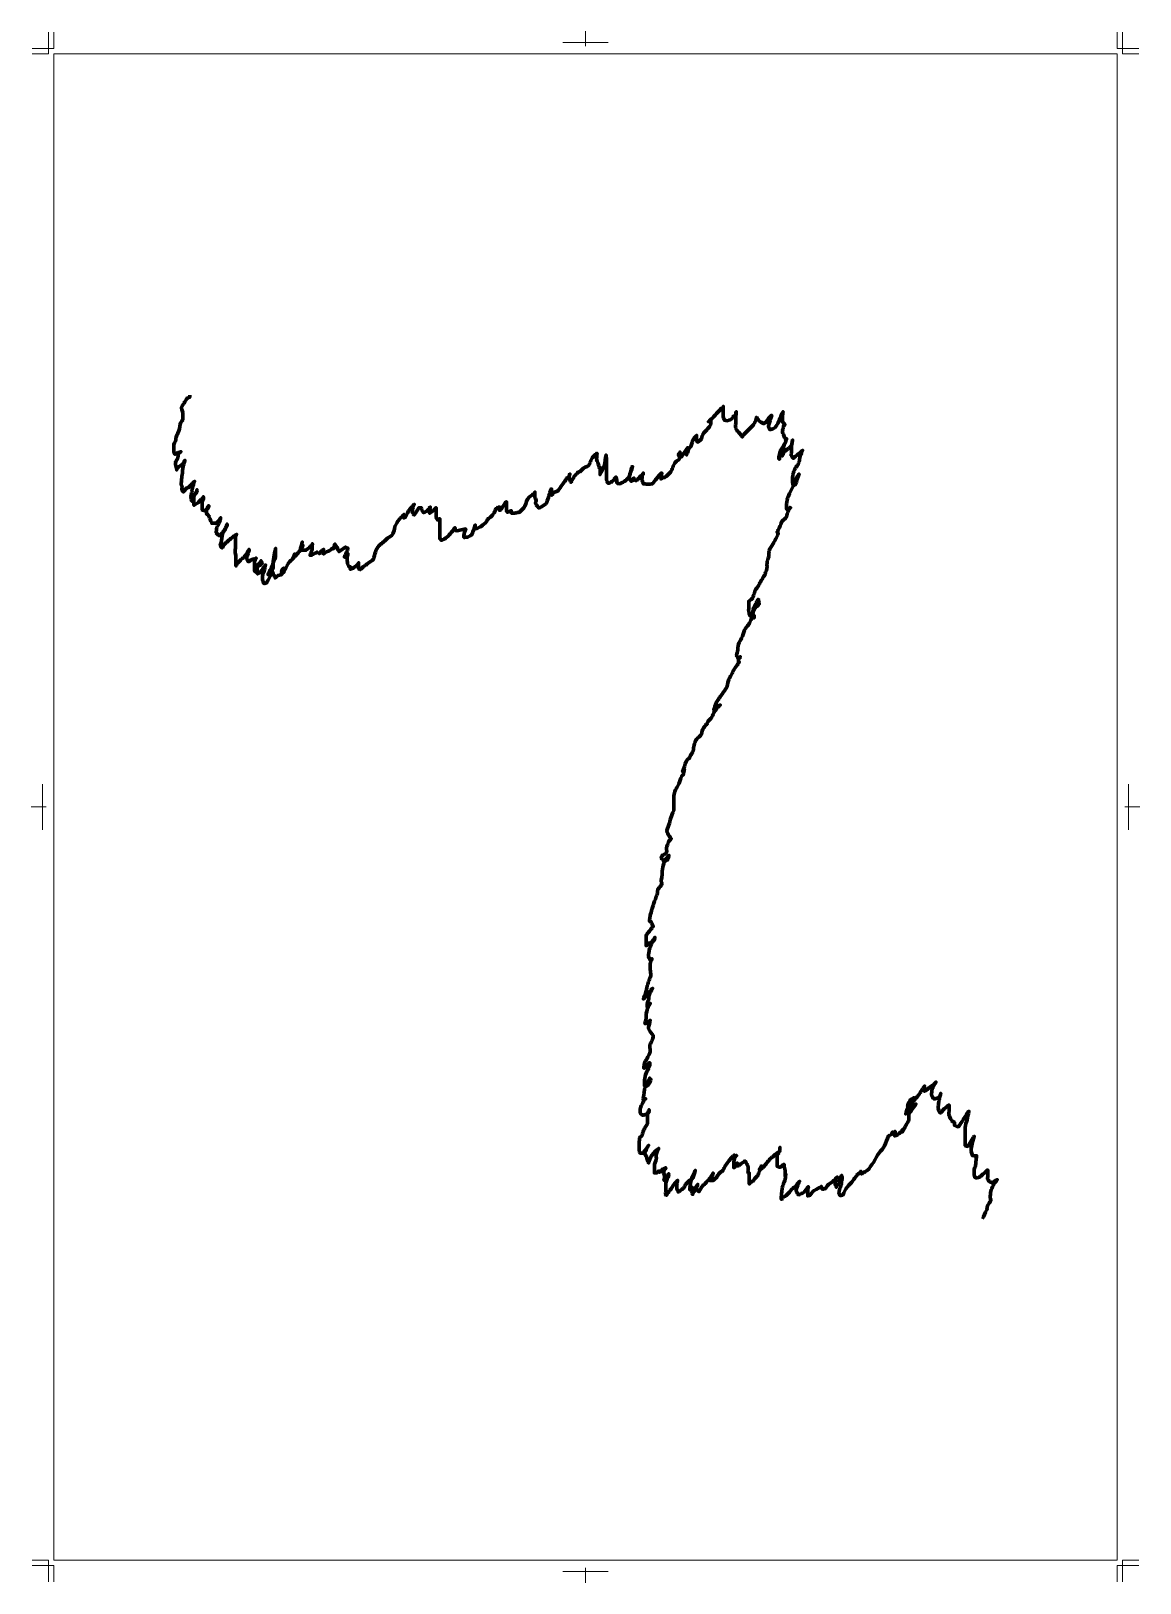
# Model space of a CAD drawing. Header units: inches. Extents: x -161 to 458, y -538 to 328.
import ezdxf

# ---------------------------------------------------------------- set-up
doc = ezdxf.new("R2010")
doc.units = ezdxf.units.IN
doc.header["$MEASUREMENT"] = 0
doc.layers.add('_U+30EC_U+30A4_U+30E4_U+30FC 1', color=7, linetype='Continuous')

# ---------------------------------------------------------------- blocks, each defined once
blk = doc.blocks.new('block 3')
at = {"layer": '_U+30EC_U+30A4_U+30E4_U+30FC 1', "color": 7, "lineweight": 9, "true_color": 0xffffff}
for points in [[(-160.5, -525.5), (-151.5, -525.5), (-151.5, -537.5)], [(-148.5, -537.5), (-148.5, -528.5), (-160.5, -528.5)]]:
    blk.add_lwpolyline(points, dxfattribs=at)
blk = doc.blocks.new('block 4')
at = {"layer": '_U+30EC_U+30A4_U+30E4_U+30FC 1', "color": 7, "lineweight": 9, "true_color": 0xffffff}
for points in [[(-160.5, 315.5), (-151.5, 315.5), (-151.5, 327.5)], [(-148.5, 327.5), (-148.5, 318.5), (-160.5, 318.5)]]:
    blk.add_lwpolyline(points, dxfattribs=at)
blk = doc.blocks.new('block 5')
at = {"layer": '_U+30EC_U+30A4_U+30E4_U+30FC 1', "color": 7, "lineweight": 9, "true_color": 0xffffff}
for points in [[(445.5, 327.5), (445.5, 318.5), (457.5, 318.5)], [(457.5, 315.5), (448.5, 315.5), (448.5, 327.5)]]:
    blk.add_lwpolyline(points, dxfattribs=at)
blk = doc.blocks.new('block 6')
at = {"layer": '_U+30EC_U+30A4_U+30E4_U+30FC 1', "color": 7, "lineweight": 9, "true_color": 0xffffff}
for points in [[(445.5, -537.5), (445.5, -528.5), (457.5, -528.5)], [(457.5, -525.5), (448.5, -525.5), (448.5, -537.5)]]:
    blk.add_lwpolyline(points, dxfattribs=at)
blk = doc.blocks.new('block 7')
at = {"layer": '_U+30EC_U+30A4_U+30E4_U+30FC 1', "color": 7, "lineweight": 9, "true_color": 0xffffff}
for points in [[(-154.85, -92.3), (-154.85, -117.7)], [(-161.2, -105), (-152.73, -105)]]:
    blk.add_lwpolyline(points, dxfattribs=at)
blk = doc.blocks.new('block 8')
at = {"layer": '_U+30EC_U+30A4_U+30E4_U+30FC 1', "color": 7, "lineweight": 9, "true_color": 0xffffff}
for points in [[(451.85, -117.7), (451.85, -92.3)], [(458.2, -105), (449.73, -105)]]:
    blk.add_lwpolyline(points, dxfattribs=at)
blk = doc.blocks.new('block 9')
at = {"layer": '_U+30EC_U+30A4_U+30E4_U+30FC 1', "color": 7, "lineweight": 9, "true_color": 0xffffff}
for points in [[(135.8, 321.85), (161.2, 321.85)], [(148.5, 328.2), (148.5, 319.73)]]:
    blk.add_lwpolyline(points, dxfattribs=at)
blk = doc.blocks.new('block 10')
at = {"layer": '_U+30EC_U+30A4_U+30E4_U+30FC 1', "color": 7, "lineweight": 9, "true_color": 0xffffff}
for points in [[(161.2, -531.85), (135.8, -531.85)], [(148.5, -538.2), (148.5, -529.73)]]:
    blk.add_lwpolyline(points, dxfattribs=at)
blk = doc.blocks.new('block 2')
at = {"layer": '_U+30EC_U+30A4_U+30E4_U+30FC 1'}
for name in ['block 4', 'block 9', 'block 5', 'block 7', 'block 8', 'block 3', 'block 6', 'block 10']:
    blk.add_blockref(name, (0, 0), dxfattribs=at)

msp = doc.modelspace()

# ---------------------------------------------------------------- linework, layer by layer
at = {"layer": '_U+30EC_U+30A4_U+30E4_U+30FC 1', "lineweight": 0}
msp.add_lwpolyline([(445.5, -525.5), (-148.5, -525.5), (-148.5, 315.5), (445.5, 315.5), (445.5, -525.5)], dxfattribs=at)
at = {"layer": '_U+30EC_U+30A4_U+30E4_U+30FC 1', "color": 250, "lineweight": 211, "true_color": 0x3e3a39}
msp.add_open_spline([(-72.52, 125), (-72.52, 124.95), (-72.52, 124.9), (-72.52, 124.84), (-72.52, 124.48), (-72.52, 124.12), (-72.52, 123.76), (-73.07, 123.5), (-73.95, 123.34), (-74.18, 122.99), (-74.51, 122.47), (-74.85, 121.96), (-75.17, 121.44), (-75.39, 121.08), (-75.65, 120.72), (-75.83, 120.36), (-76.27, 119.43), (-77.42, 118.52), (-77.15, 117.57), (-76.93, 116.8), (-76.49, 116.03), (-76.49, 115.25), (-76.49, 115.05), (-76.49, 114.84), (-76.49, 114.64), (-76.49, 114.48), (-76.49, 114.33), (-76.49, 114.17), (-76.49, 113.76), (-76.49, 113.35), (-76.49, 112.93), (-76.49, 112.37), (-76.11, 111.77), (-76.49, 111.23), (-76.6, 111.08), (-76.74, 110.93), (-76.82, 110.77), (-77.15, 110.1), (-77.64, 109.44), (-77.81, 108.76), (-78.25, 107.06), (-78.37, 105.33), (-79.14, 103.65), (-79.47, 102.93), (-79.96, 102.22), (-80.13, 101.49), (-80.35, 100.51), (-80.28, 99.5), (-80.79, 98.55), (-81.01, 98.13), (-81.45, 97.73), (-81.45, 97.31), (-81.45, 96.48), (-81.45, 95.66), (-81.45, 94.83), (-81.45, 94.42), (-81.56, 94.01), (-81.45, 93.6), (-81.34, 93.18), (-81.4, 92.75), (-81.12, 92.36), (-81.01, 92.2), (-80.9, 92.05), (-80.79, 91.9), (-80.24, 92.2), (-79.69, 92.51), (-79.14, 92.82), (-79.03, 92.82), (-78.92, 92.82), (-78.81, 92.82), (-78.36, 92.98), (-77.92, 93.13), (-77.48, 93.29), (-77.92, 92.93), (-78.71, 92.62), (-78.81, 92.2), (-79.03, 91.28), (-79.05, 90.33), (-79.47, 89.42), (-79.8, 88.7), (-80.46, 87.99), (-80.46, 87.25), (-80.46, 86.89), (-80.54, 86.53), (-80.46, 86.17), (-80.24, 85.19), (-80.02, 84.21), (-79.8, 83.23), (-79.47, 83.8), (-79.69, 84.52), (-78.81, 84.93), (-78.7, 84.99), (-78.56, 85.03), (-78.47, 85.09), (-77.81, 85.55), (-76.83, 85.95), (-76.49, 86.48), (-76.16, 87), (-75.86, 87.52), (-75.5, 88.03), (-75.39, 88.18), (-75.28, 88.34), (-75.17, 88.49), (-75.28, 88.23), (-75.43, 87.98), (-75.5, 87.72), (-75.72, 86.84), (-76.03, 85.97), (-76.16, 85.09), (-76.38, 83.54), (-76.66, 82), (-76.82, 80.45), (-76.93, 79.37), (-77.15, 78.28), (-77.15, 77.2), (-77.15, 76.32), (-77.42, 75.44), (-77.15, 74.57), (-77.04, 74.21), (-76.82, 73.85), (-76.82, 73.49), (-76.82, 72.87), (-77.31, 72.21), (-76.82, 71.63), (-76.6, 71.37), (-76.38, 71.12), (-76.16, 70.86), (-75.5, 71.63), (-74.84, 72.4), (-74.18, 73.18), (-73.84, 73.23), (-73.51, 73.28), (-73.18, 73.33), (-72.41, 74.16), (-71.73, 75), (-70.87, 75.81), (-70.54, 76.12), (-69.88, 76.39), (-69.88, 76.74), (-69.88, 76.79), (-69.88, 76.84), (-69.88, 76.89), (-69.88, 76.84), (-69.85, 76.79), (-69.88, 76.74), (-69.99, 76.53), (-70.15, 76.33), (-70.21, 76.12), (-70.54, 74.78), (-70.96, 73.44), (-71.2, 72.1), (-71.31, 71.48), (-71.42, 70.86), (-71.53, 70.24), (-71.64, 69.62), (-71.86, 69), (-71.86, 68.38), (-71.86, 68.23), (-71.88, 68.07), (-71.86, 67.92), (-71.75, 67.2), (-71.64, 66.47), (-71.53, 65.75), (-71.42, 65.75), (-71.31, 65.75), (-71.2, 65.75), (-71.09, 65.75), (-70.98, 65.75), (-70.87, 65.75), (-70.32, 67.3), (-70.71, 68.99), (-69.21, 70.39), (-68.99, 70.6), (-68.55, 70.78), (-68.55, 71.01), (-68.55, 71.37), (-68.55, 71.73), (-68.55, 72.1), (-68.55, 72.04), (-68.55, 71.99), (-68.55, 71.94), (-68.55, 71.63), (-68.34, 71.31), (-68.55, 71.01), (-68.88, 70.55), (-69.21, 70.08), (-69.54, 69.62), (-69.77, 69.31), (-70.21, 69.02), (-70.21, 68.69), (-70.21, 67.66), (-70.21, 66.63), (-70.21, 65.6), (-70.21, 64.88), (-70.21, 64.15), (-70.21, 63.43), (-69.65, 63.79), (-69.22, 64.2), (-68.55, 64.52), (-68.33, 64.62), (-68.01, 64.69), (-67.89, 64.82), (-67.23, 65.55), (-66.5, 66.26), (-65.91, 66.99), (-65.58, 67.4), (-65.25, 67.82), (-64.91, 68.23), (-64.91, 68.18), (-64.91, 68.12), (-64.91, 68.07), (-64.91, 67.61), (-64.7, 67.13), (-64.91, 66.68), (-65.13, 66.22), (-65.58, 65.76), (-65.58, 65.29), (-65.58, 64.52), (-65.58, 63.74), (-65.58, 62.97), (-65.58, 62.45), (-65.58, 61.94), (-65.58, 61.42), (-65.58, 61.27), (-65.72, 61.1), (-65.58, 60.96), (-65.47, 60.85), (-65.36, 60.75), (-65.25, 60.65), (-65.13, 60.65), (-65.02, 60.65), (-64.91, 60.65), (-64.58, 60.55), (-64.25, 60.44), (-63.92, 60.34), (-63.26, 61.22), (-61.94, 62.04), (-61.94, 62.97), (-61.94, 63.07), (-61.94, 63.17), (-61.94, 63.28), (-61.94, 63.23), (-61.9, 63.17), (-61.94, 63.12), (-62.27, 62.66), (-62.86, 62.22), (-62.93, 61.73), (-63.04, 61.01), (-63.26, 60.29), (-63.26, 59.57), (-63.26, 59.31), (-63.51, 59.02), (-63.26, 58.79), (-62.82, 58.38), (-62.12, 58.01), (-61.94, 57.55), (-61.61, 56.73), (-61.27, 55.91), (-60.95, 55.08), (-60.72, 54.51), (-60.5, 53.95), (-60.28, 53.38), (-60.17, 53.43), (-60.06, 53.48), (-59.95, 53.53), (-59.84, 53.53), (-59.73, 53.53), (-59.62, 53.53), (-59.51, 53.53), (-59.4, 53.53), (-59.29, 53.53), (-58.74, 53.53), (-58.19, 53.53), (-57.64, 53.53), (-56.98, 54.25), (-56.06, 54.94), (-55.65, 55.7), (-55.54, 55.9), (-55.32, 56.1), (-55.32, 56.32), (-55.32, 56.37), (-55.32, 56.42), (-55.32, 56.47), (-55.43, 55.85), (-55.36, 55.22), (-55.65, 54.62), (-55.98, 53.95), (-56.39, 53.28), (-56.65, 52.6), (-56.98, 51.73), (-57.76, 50.86), (-57.64, 49.97), (-57.53, 49.15), (-58.18, 48.22), (-57.31, 47.5), (-56.87, 47.14), (-56.43, 46.78), (-55.98, 46.42), (-55.65, 46.73), (-55.27, 47.02), (-54.99, 47.34), (-54.55, 47.86), (-54.11, 48.38), (-53.67, 48.89), (-53.23, 49.41), (-52.58, 49.89), (-52.35, 50.44), (-52.13, 50.95), (-51.68, 51.46), (-51.68, 51.99), (-51.68, 52.3), (-51.68, 52.6), (-51.68, 52.91), (-51.91, 52.3), (-52.02, 51.67), (-52.35, 51.06), (-52.68, 50.44), (-53.01, 49.82), (-53.34, 49.2), (-53.67, 48.58), (-54.24, 47.98), (-54.33, 47.34), (-54.55, 45.8), (-54.76, 44.25), (-54.99, 42.7), (-55.1, 41.98), (-55.9, 41.21), (-55.32, 40.54), (-55.1, 40.28), (-54.88, 40.02), (-54.66, 39.77), (-54.55, 39.77), (-54.44, 39.77), (-54.33, 39.77), (-53.89, 40.49), (-53.77, 41.27), (-53.01, 41.93), (-52.24, 42.6), (-51.51, 43.28), (-50.69, 43.94), (-49.92, 44.56), (-49.23, 45.2), (-48.38, 45.8), (-47.72, 46.26), (-47.05, 46.73), (-46.39, 47.19), (-46.61, 46.78), (-47.05, 46.38), (-47.05, 45.95), (-47.05, 44.87), (-47.05, 43.79), (-47.05, 42.7), (-47.05, 41.62), (-47.05, 40.54), (-47.05, 39.46), (-47.05, 38.37), (-47.34, 37.28), (-47.05, 36.21), (-46.94, 35.79), (-46.72, 35.39), (-46.72, 34.97), (-46.72, 33.17), (-46.72, 31.36), (-46.72, 29.56), (-46.61, 29.76), (-46.52, 29.97), (-46.39, 30.17), (-46.06, 30.69), (-45.92, 31.24), (-45.4, 31.72), (-44.85, 32.24), (-44.36, 32.77), (-43.75, 33.27), (-43.31, 33.63), (-42.77, 33.97), (-42.42, 34.35), (-42.09, 34.71), (-41.65, 35.05), (-41.43, 35.43), (-40.77, 36.57), (-40.11, 37.7), (-39.45, 38.84), (-39.45, 38.53), (-39.34, 38.21), (-39.45, 37.91), (-39.67, 37.29), (-40.04, 36.68), (-40.11, 36.05), (-40.22, 35.02), (-41.14, 33.94), (-40.44, 32.96), (-40.22, 32.65), (-40, 32.34), (-39.78, 32.03), (-39.67, 32.03), (-39.56, 32.03), (-39.45, 32.03), (-38.79, 32.44), (-38.45, 33.04), (-37.46, 33.27), (-36.8, 33.42), (-36.14, 33.58), (-35.48, 33.73), (-35.48, 33.84), (-35.48, 33.94), (-35.48, 34.04), (-35.59, 33.84), (-35.73, 33.63), (-35.81, 33.42), (-36.03, 32.8), (-36.47, 32.19), (-36.47, 31.57), (-36.47, 31.52), (-36.47, 31.46), (-36.47, 31.41), (-36.47, 29.92), (-36.47, 28.42), (-36.47, 26.93), (-36.47, 27.03), (-36.47, 27.13), (-36.47, 27.24), (-36.25, 26.87), (-36.03, 26.51), (-35.81, 26.15), (-35.26, 27.29), (-35.6, 28.61), (-34.16, 29.56), (-33.6, 29.92), (-32.8, 30.22), (-32.5, 30.64), (-32.39, 30.79), (-32.17, 30.94), (-32.17, 31.1), (-32.17, 31.15), (-32.14, 31.21), (-32.17, 31.26), (-32.39, 31.67), (-32.61, 32.08), (-32.83, 32.49), (-33.05, 31.93), (-33.27, 31.36), (-33.49, 30.79), (-33.71, 30.74), (-33.93, 30.69), (-34.16, 30.64), (-34.38, 30.33), (-34.82, 30.04), (-34.82, 29.71), (-34.82, 28.73), (-34.82, 27.75), (-34.82, 26.77), (-34.82, 26.26), (-34.82, 25.74), (-34.82, 25.22), (-34.71, 25.22), (-34.6, 25.22), (-34.49, 25.22), (-34.05, 25.48), (-33.39, 25.68), (-33.16, 26), (-32.72, 26.62), (-32.28, 27.24), (-31.84, 27.85), (-31.4, 28.47), (-30.96, 29.09), (-30.52, 29.71), (-30.41, 29.86), (-30.3, 30.02), (-30.19, 30.17), (-30.3, 29.66), (-30.39, 29.14), (-30.52, 28.63), (-30.74, 27.75), (-30.84, 26.87), (-31.18, 26), (-31.4, 25.43), (-31.84, 24.87), (-31.84, 24.3), (-31.84, 23.99), (-31.84, 23.68), (-31.84, 23.37), (-31.84, 22.85), (-32.01, 22.33), (-31.84, 21.82), (-31.62, 21.15), (-31.4, 20.48), (-31.18, 19.81), (-31.07, 19.81), (-30.96, 19.81), (-30.85, 19.81), (-30.41, 19.91), (-29.97, 20.02), (-29.52, 20.12), (-28.86, 22.08), (-26.84, 24.04), (-27.54, 26), (-27.65, 26.31), (-27.76, 26.62), (-27.87, 26.93), (-28.09, 26.41), (-28.26, 25.89), (-28.53, 25.38), (-28.64, 25.17), (-28.75, 24.97), (-28.86, 24.76), (-28.64, 25.17), (-28.39, 25.58), (-28.2, 26), (-27.43, 27.75), (-26.43, 29.49), (-25.89, 31.26), (-25.45, 32.7), (-24.56, 34.13), (-24.56, 35.59), (-24.56, 36.41), (-24.56, 37.24), (-24.56, 38.06), (-24.56, 38.53), (-24.56, 38.99), (-24.56, 39.46), (-24.56, 39.4), (-24.55, 39.35), (-24.56, 39.3), (-24.78, 38.42), (-25.1, 37.55), (-25.23, 36.67), (-25.45, 35.12), (-25.89, 33.58), (-25.89, 32.03), (-25.89, 30.9), (-25.89, 29.76), (-25.89, 28.63), (-25.89, 28.52), (-25.83, 28.42), (-25.89, 28.32), (-26.11, 27.91), (-26.55, 27.51), (-26.55, 27.08), (-26.55, 26.93), (-26.65, 26.76), (-26.55, 26.62), (-26.44, 26.46), (-26.28, 26.31), (-26.22, 26.15), (-25.78, 25.07), (-25.34, 23.99), (-24.89, 22.9), (-24.34, 23.37), (-23.79, 23.83), (-23.24, 24.3), (-22.69, 24.4), (-22.14, 24.5), (-21.59, 24.61), (-21.26, 24.97), (-21.19, 25.41), (-20.59, 25.69), (-20.37, 25.79), (-20.15, 25.89), (-19.93, 26), (-19.93, 26.77), (-19.93, 27.54), (-19.93, 28.32), (-20.04, 28.32), (-20.15, 28.32), (-20.26, 28.32), (-20.59, 27.7), (-21.43, 27.09), (-21.26, 26.46), (-21.15, 26.05), (-21.04, 25.64), (-20.93, 25.22), (-20.93, 25.28), (-20.96, 25.33), (-20.93, 25.38), (-20.82, 25.53), (-20.71, 25.69), (-20.59, 25.84), (-20.15, 26.46), (-19.66, 27.07), (-19.27, 27.7), (-18.39, 29.14), (-17.97, 30.67), (-16.63, 32.03), (-15.96, 32.7), (-15.23, 33.36), (-14.64, 34.04), (-14.42, 34.3), (-13.98, 34.54), (-13.98, 34.82), (-13.98, 35.28), (-13.98, 35.74), (-13.98, 36.21), (-14.09, 36.05), (-14.28, 35.91), (-14.31, 35.74), (-14.42, 35.23), (-14.64, 34.71), (-14.64, 34.2), (-14.64, 34.14), (-14.64, 34.09), (-14.64, 34.04), (-13.98, 34.76), (-13.27, 35.48), (-12.66, 36.21), (-11.89, 37.14), (-10.79, 38.02), (-10.34, 38.99), (-10.01, 39.71), (-9.68, 40.44), (-9.35, 41.16), (-9.46, 40.9), (-9.57, 40.64), (-9.68, 40.38), (-10.01, 40.23), (-10.34, 40.07), (-10.67, 39.92), (-10.67, 39.61), (-10.67, 39.3), (-10.67, 38.99), (-10.34, 40.28), (-10.01, 41.57), (-9.68, 42.86), (-9.79, 42.34), (-10.01, 41.83), (-10.01, 41.31), (-10.01, 40.33), (-10.01, 39.35), (-10.01, 38.37), (-10.01, 38.42), (-10.01, 38.48), (-10.01, 38.53), (-9.9, 38.48), (-9.79, 38.42), (-9.68, 38.37), (-9.02, 38.37), (-8.36, 38.37), (-7.7, 38.37), (-6.92, 38.99), (-6, 39.57), (-5.38, 40.23), (-4.94, 40.69), (-4.06, 41.11), (-4.06, 41.62), (-4.06, 41.72), (-4.06, 41.83), (-4.06, 41.93), (-4.17, 40.64), (-3.94, 39.34), (-4.39, 38.06), (-4.61, 37.44), (-4.72, 36.82), (-5.05, 36.21), (-5.16, 36), (-5.27, 35.79), (-5.38, 35.59), (-5.16, 35.59), (-4.94, 35.59), (-4.72, 35.59), (-4.39, 35.74), (-4.04, 35.89), (-3.73, 36.05), (-2.96, 36.47), (-2.18, 36.88), (-1.41, 37.29), (-0.97, 37.03), (-0.53, 36.77), (-0.09, 36.52), (0.35, 37.03), (0.62, 37.59), (1.23, 38.06), (1.56, 38.32), (1.9, 38.58), (2.23, 38.84), (2.12, 38.68), (1.9, 38.54), (1.9, 38.37), (1.9, 38.12), (1.83, 37.86), (1.9, 37.6), (2.01, 37.14), (2.12, 36.67), (2.23, 36.21), (2.56, 36.57), (2.59, 37.03), (3.22, 37.29), (4.1, 37.65), (5.34, 37.88), (5.86, 38.37), (6.2, 38.68), (6.53, 38.99), (6.86, 39.3), (7.19, 39.25), (7.52, 39.2), (7.85, 39.15), (8.07, 40.02), (8.29, 40.9), (8.51, 41.78), (8.51, 41.57), (8.51, 41.36), (8.51, 41.16), (8.73, 41.11), (8.95, 41.05), (9.17, 41), (9.72, 39.87), (10.27, 38.73), (10.83, 37.6), (12.04, 38.42), (13.25, 39.25), (14.46, 40.07), (14.9, 39.87), (15.35, 39.66), (15.79, 39.46), (15.79, 39.4), (15.81, 39.35), (15.79, 39.3), (15.46, 38.42), (15.19, 37.54), (14.79, 36.67), (14.46, 35.95), (14.13, 35.23), (13.8, 34.51), (13.91, 34.51), (14.02, 34.51), (14.13, 34.51), (14.35, 34.51), (14.57, 34.51), (14.79, 34.51), (15.13, 34.92), (15.79, 35.3), (15.79, 35.74), (15.79, 36), (15.79, 36.26), (15.79, 36.52), (15.68, 36.31), (15.46, 36.11), (15.46, 35.9), (15.46, 35.38), (15.46, 34.87), (15.46, 34.35), (15.46, 33.63), (15.33, 32.9), (15.46, 32.19), (15.57, 31.57), (15.46, 30.93), (15.79, 30.33), (16.01, 29.92), (16.23, 29.5), (16.45, 29.09), (16.67, 29.09), (16.89, 29.09), (17.11, 29.09), (17.11, 28.63), (17.11, 28.16), (17.11, 27.7), (17.77, 28.01), (18.7, 28.23), (19.09, 28.63), (19.98, 29.5), (21.74, 30.29), (21.74, 31.26), (21.74, 31.31), (21.74, 31.36), (21.74, 31.41), (21.74, 30.28), (21.74, 29.14), (21.74, 28.01), (22.07, 27.85), (22.4, 27.7), (22.73, 27.54), (23.28, 28.06), (23.74, 28.6), (24.39, 29.09), (25.27, 29.76), (26.17, 30.43), (27.03, 31.1), (28.02, 31.88), (29.62, 32.54), (30.01, 33.42), (31.11, 35.95), (30.85, 38.7), (33.32, 41), (33.54, 41.21), (33.73, 41.42), (33.98, 41.62), (34.75, 42.24), (35.61, 42.84), (36.29, 43.48), (36.84, 43.99), (37.34, 44.52), (37.95, 45.02), (38.94, 45.85), (40.67, 46.56), (40.92, 47.5), (41.25, 48.74), (41.92, 49.97), (41.92, 51.21), (41.92, 51.26), (41.88, 51.32), (41.92, 51.37), (42.8, 52.81), (43.19, 54.34), (44.56, 55.7), (45.44, 56.57), (46.32, 57.45), (47.21, 58.33), (47.1, 57.92), (46.88, 57.51), (46.88, 57.09), (46.88, 56.83), (46.88, 56.57), (46.88, 56.32), (47.21, 56.47), (47.54, 56.63), (47.87, 56.78), (48.75, 58.33), (49.14, 59.95), (50.51, 61.42), (51.29, 62.25), (52.06, 63.07), (52.83, 63.9), (52.61, 63.38), (52.27, 62.87), (52.17, 62.35), (52.06, 61.78), (51.84, 61.22), (51.84, 60.65), (51.84, 60.24), (51.56, 59.8), (51.84, 59.41), (52.17, 58.95), (52.5, 58.48), (52.83, 58.02), (53.71, 59.36), (54.59, 60.7), (55.48, 62.04), (55.59, 62.04), (55.7, 62.04), (55.81, 62.04), (56.14, 62.04), (56.47, 62.04), (56.8, 62.04), (56.91, 61.63), (56.95, 61.21), (57.13, 60.8), (57.24, 60.55), (57.21, 60.26), (57.46, 60.03), (57.68, 59.82), (57.9, 59.62), (58.12, 59.41), (58.45, 59.51), (58.92, 59.56), (59.11, 59.72), (59.66, 60.18), (60.41, 60.61), (60.77, 61.11), (61.1, 61.58), (61.43, 62.04), (61.76, 62.5), (61.65, 61.73), (61.43, 60.96), (61.43, 60.18), (61.43, 59.77), (61.43, 59.36), (61.43, 58.95), (62.42, 59.72), (63.8, 60.41), (64.41, 61.27), (64.63, 61.58), (64.85, 61.89), (65.07, 62.2), (65.07, 61.63), (65.07, 61.06), (65.07, 60.49), (65.07, 59.72), (65.07, 58.95), (65.07, 58.17), (65.07, 58.02), (65.04, 57.86), (65.07, 57.71), (65.18, 57.09), (65.08, 56.46), (65.4, 55.85), (65.51, 55.65), (65.62, 55.44), (65.73, 55.23), (66.17, 55.49), (66.61, 55.75), (67.05, 56.01), (67.05, 54.82), (67.05, 53.64), (67.05, 52.45), (67.05, 50.9), (67.05, 49.36), (67.05, 47.81), (67.05, 46.83), (67.05, 45.85), (67.05, 44.87), (67.16, 44.87), (67.27, 44.87), (67.38, 44.87), (67.6, 44.56), (67.82, 44.25), (68.04, 43.94), (68.82, 44.3), (69.87, 44.57), (70.36, 45.02), (71.24, 45.85), (72.33, 46.63), (73, 47.5), (73.89, 48.63), (74.77, 49.77), (75.65, 50.9), (75.65, 50.85), (75.65, 50.8), (75.65, 50.75), (75.65, 50.7), (75.65, 50.64), (75.65, 50.59), (75.65, 50.54), (75.65, 50.49), (75.65, 50.44), (75.65, 50.23), (75.65, 50.03), (75.65, 49.82), (75.65, 49.77), (75.65, 49.72), (75.65, 49.67), (75.98, 49.51), (76.31, 49.36), (76.64, 49.2), (77.19, 49.3), (77.77, 49.39), (78.3, 49.51), (79.4, 49.77), (80.5, 50.03), (81.6, 50.28), (81.27, 49.05), (80.61, 47.82), (80.61, 46.57), (80.61, 46.37), (80.61, 46.16), (80.61, 45.95), (80.61, 45.8), (80.61, 45.64), (80.61, 45.49), (80.72, 45.49), (80.83, 45.48), (80.94, 45.49), (81.49, 45.54), (82.05, 45.59), (82.6, 45.64), (83.48, 46.21), (85.02, 46.65), (85.24, 47.34), (85.79, 49.05), (86.34, 50.75), (86.9, 52.45), (86.9, 51.99), (86.66, 51.51), (86.9, 51.06), (87.01, 50.85), (87.12, 50.64), (87.23, 50.44), (87.34, 50.44), (87.45, 50.44), (87.56, 50.44), (88.44, 50.85), (89.62, 51.16), (90.2, 51.68), (91.2, 52.55), (92.47, 53.37), (93.18, 54.31), (93.73, 55.03), (93.85, 55.86), (94.83, 56.47), (95.16, 56.68), (95.65, 56.85), (95.83, 57.09), (96.49, 58.02), (97.3, 58.93), (97.81, 59.87), (98.14, 60.49), (97.98, 61.22), (98.8, 61.73), (99.13, 61.94), (99.46, 62.14), (99.79, 62.35), (99.91, 62.35), (100.02, 62.35), (100.13, 62.35), (100.35, 62.35), (100.57, 62.35), (100.79, 62.35), (100.68, 61.83), (100.46, 61.32), (100.46, 60.8), (100.46, 60.75), (100.46, 60.7), (100.46, 60.65), (100.57, 60.65), (100.68, 60.65), (100.79, 60.65), (101.12, 61.06), (101.49, 61.47), (101.78, 61.89), (102.55, 63.02), (103.32, 64.15), (104.09, 65.29), (104.2, 65.29), (104.31, 65.29), (104.43, 65.29), (104.43, 64.67), (104.43, 64.05), (104.43, 63.43), (104.43, 62.76), (104.43, 62.09), (104.43, 61.42), (104.43, 61.11), (104.32, 60.8), (104.43, 60.49), (104.54, 60.18), (104.65, 59.87), (104.76, 59.57), (104.87, 59.57), (104.98, 59.57), (105.09, 59.57), (105.75, 59.87), (106.41, 60.18), (107.07, 60.49), (107.07, 60.03), (107.07, 59.57), (107.07, 59.1), (107.29, 59.1), (107.51, 59.1), (107.73, 59.1), (107.84, 59.1), (107.95, 59.1), (108.06, 59.1), (108.06, 59.1), (109.02, 59.1), (109.02, 59.1), (109.91, 59.26), (110.79, 59.41), (111.67, 59.57), (112.66, 60.7), (114.03, 61.78), (114.65, 62.97), (115.53, 64.67), (115.37, 66.57), (117.29, 68.07), (117.95, 68.59), (118.83, 69.06), (119.28, 69.62), (119.61, 70.03), (119.94, 70.45), (120.27, 70.86), (120.27, 70.6), (120.27, 70.34), (120.27, 70.08), (120.27, 69.31), (120.04, 68.53), (120.27, 67.76), (120.49, 67.04), (121.31, 66.31), (120.93, 65.6), (120.82, 65.39), (120.6, 65.19), (120.6, 64.98), (120.6, 64.93), (120.6, 64.88), (120.6, 64.82), (120.6, 64.67), (120.5, 64.51), (120.6, 64.36), (121.15, 63.54), (121.7, 62.71), (122.25, 61.89), (122.81, 62.09), (123.56, 62.22), (123.91, 62.5), (124.9, 63.33), (126.59, 64.04), (126.88, 64.98), (127.66, 67.45), (128.43, 69.93), (129.2, 72.4), (129.31, 72.46), (129.42, 72.51), (129.53, 72.56), (129.53, 71.42), (129.53, 70.29), (129.53, 69.16), (129.64, 69.16), (129.75, 69.16), (129.86, 69.16), (130.3, 69.67), (130.34, 70.31), (131.18, 70.7), (131.85, 71.01), (132.87, 71.22), (133.17, 71.63), (133.94, 72.71), (134.67, 73.8), (135.48, 74.88), (136.14, 75.76), (136.73, 76.65), (137.47, 77.51), (137.91, 78.03), (137.95, 78.66), (138.79, 79.06), (138.9, 79.11), (139.01, 79.16), (139.12, 79.21), (139.34, 79.78), (139.56, 80.35), (139.78, 80.91), (139.67, 80.4), (139.45, 79.88), (139.45, 79.37), (139.45, 78.95), (139.24, 78.53), (139.45, 78.13), (139.78, 77.51), (140.11, 76.89), (140.44, 76.27), (140.67, 76.74), (140.84, 77.2), (141.11, 77.66), (141.55, 78.44), (141.99, 79.21), (142.43, 79.98), (142.54, 80.04), (142.7, 80.07), (142.76, 80.14), (143.31, 80.76), (143.86, 81.38), (144.41, 82), (144.74, 82.05), (145.08, 82.1), (145.41, 82.15), (146.4, 82.98), (146.95, 83.96), (148.38, 84.63), (148.71, 84.78), (149.09, 84.91), (149.37, 85.09), (149.71, 85.3), (150.23, 85.46), (150.37, 85.71), (151.36, 87.51), (151.41, 89.49), (153.34, 91.12), (153.89, 91.59), (154.45, 92.05), (155, 92.51), (155, 91.02), (154.3, 89.49), (155, 88.03), (155.22, 87.56), (155.53, 87.11), (155.66, 86.64), (155.88, 85.81), (156.1, 84.99), (156.32, 84.16), (156.54, 84.26), (156.76, 84.37), (156.98, 84.47), (156.87, 83.95), (156.65, 83.44), (156.65, 82.92), (156.65, 82.15), (156.65, 81.38), (156.65, 80.6), (157.42, 82.2), (158.7, 83.76), (158.97, 85.4), (159.3, 87.46), (159.63, 89.52), (159.96, 91.59), (159.96, 91.12), (159.96, 90.66), (159.96, 90.19), (159.96, 90.14), (159.96, 90.09), (159.96, 90.04), (160.07, 89.99), (160.18, 89.94), (160.29, 89.88), (160.29, 88.8), (160.29, 87.72), (160.29, 86.64), (160.29, 85.14), (160.29, 83.65), (160.29, 82.15), (160.29, 80.86), (160.29, 79.57), (160.29, 78.28), (160.29, 78.03), (160.19, 77.76), (160.29, 77.51), (160.51, 76.94), (160.73, 76.38), (160.95, 75.81), (161.28, 75.81), (161.61, 75.81), (161.94, 75.81), (162.71, 76.38), (163.77, 76.88), (164.26, 77.51), (164.7, 78.08), (165.14, 78.64), (165.58, 79.21), (165.58, 79.16), (165.57, 79.11), (165.58, 79.06), (165.8, 77.92), (166.02, 76.79), (166.24, 75.65), (166.79, 75.6), (167.34, 75.55), (167.9, 75.5), (168.89, 76.07), (170.26, 76.53), (170.87, 77.2), (171.53, 77.92), (172.59, 78.59), (172.86, 79.37), (173.52, 81.27), (174.18, 83.18), (174.84, 85.09), (174.62, 84.83), (174.24, 84.59), (174.18, 84.32), (173.96, 83.23), (173.83, 82.15), (173.52, 81.07), (173.3, 80.29), (172.86, 79.53), (172.86, 78.75), (172.86, 78.7), (172.82, 78.64), (172.86, 78.59), (173.3, 78.03), (173.74, 77.46), (174.18, 76.89), (174.62, 77.51), (175.06, 78.13), (175.5, 78.75), (175.5, 78.49), (175.26, 78.2), (175.5, 77.97), (175.72, 77.77), (175.94, 77.56), (176.16, 77.35), (176.5, 77.35), (176.83, 77.35), (177.16, 77.35), (177.93, 78.18), (178.4, 79.08), (179.47, 79.83), (179.91, 80.14), (180.35, 80.45), (180.8, 80.76), (180.8, 80.96), (180.8, 81.17), (180.8, 81.38), (180.8, 81.33), (180.84, 81.27), (180.8, 81.22), (180.57, 81.02), (180.13, 80.83), (180.13, 80.6), (180.13, 80.19), (180.13, 79.78), (180.13, 79.37), (180.13, 78.64), (179.88, 77.91), (180.13, 77.2), (180.35, 76.58), (180.57, 75.96), (180.8, 75.34), (181.13, 75.34), (181.46, 75.34), (181.79, 75.34), (182.56, 75.29), (183.33, 75.24), (184.1, 75.19), (184.76, 75.29), (185.43, 75.4), (186.09, 75.5), (186.75, 76.43), (187.27, 77.38), (188.07, 78.28), (188.62, 78.9), (189.14, 79.53), (189.73, 80.14), (190.17, 80.6), (190.61, 81.07), (191.05, 81.53), (191.05, 81.48), (191.06, 81.43), (191.05, 81.38), (190.94, 80.91), (190.86, 80.45), (190.72, 79.98), (190.61, 79.62), (190.39, 79.27), (190.39, 78.9), (190.39, 78.85), (190.36, 78.8), (190.39, 78.75), (190.5, 78.54), (190.61, 78.33), (190.72, 78.13), (191.05, 78.39), (191.38, 78.64), (191.71, 78.9), (192.04, 78.9), (192.37, 78.9), (192.7, 78.9), (193.25, 79.37), (193.91, 79.81), (194.36, 80.29), (195.02, 81.02), (195.93, 81.7), (196.34, 82.46), (197.33, 84.32), (197.33, 86.36), (199.32, 88.03), (199.87, 88.49), (200.92, 88.89), (200.97, 89.42), (201.08, 90.66), (201.19, 91.9), (201.3, 93.13), (201.19, 92.93), (201.11, 92.72), (200.97, 92.51), (200.75, 92.2), (200.53, 91.9), (200.31, 91.59), (200.53, 91.12), (200.75, 90.66), (200.97, 90.19), (201.08, 90.19), (201.19, 90.19), (201.3, 90.19), (201.63, 90.4), (202.12, 90.57), (202.29, 90.81), (203.4, 92.41), (204.5, 94.01), (205.6, 95.61), (205.38, 94.73), (204.94, 93.86), (204.94, 92.98), (204.94, 92.46), (204.94, 91.95), (204.94, 91.43), (205.6, 92.98), (206.26, 94.53), (206.92, 96.07), (207.03, 96.07), (207.14, 96.07), (207.25, 96.07), (207.25, 96.12), (207.23, 96.18), (207.25, 96.23), (207.92, 97.77), (208.09, 99.39), (209.24, 100.87), (209.68, 101.43), (210.12, 102), (210.56, 102.57), (210.56, 102.31), (210.56, 102.05), (210.56, 101.8), (210.56, 101.02), (210.24, 100.23), (210.56, 99.48), (210.67, 99.22), (210.78, 98.96), (210.89, 98.7), (211.22, 98.86), (211.69, 98.97), (211.88, 99.17), (212.33, 99.63), (213, 100.06), (213.21, 100.56), (213.65, 101.64), (213.59, 102.8), (214.53, 103.81), (215.3, 104.63), (216.19, 105.44), (216.85, 106.28), (217.29, 106.85), (217.92, 107.39), (218.17, 107.98), (218.28, 108.24), (218.5, 108.49), (218.5, 108.76), (218.5, 109.58), (218.5, 110.41), (218.5, 111.23), (218.06, 110.87), (217.62, 110.51), (217.18, 110.15), (217.95, 110.82), (218.85, 111.46), (219.49, 112.16), (220.48, 113.24), (221.48, 114.33), (222.47, 115.41), (223.13, 116.13), (223.79, 116.85), (224.45, 117.57), (224.56, 117.57), (224.67, 117.57), (224.78, 117.57), (225, 117.52), (225.22, 117.47), (225.45, 117.42), (225.45, 117.83), (225.45, 118.24), (225.45, 118.66), (225.45, 118.04), (225.45, 117.42), (225.45, 116.8), (225.45, 116.08), (225.45, 115.36), (225.45, 114.64), (225.45, 114.02), (225.23, 113.39), (225.45, 112.78), (225.67, 112.16), (225.89, 111.54), (226.11, 110.92), (226.66, 110.82), (227.21, 110.72), (227.76, 110.61), (228.64, 111.03), (230.01, 111.3), (230.41, 111.85), (230.74, 112.31), (230.86, 112.82), (231.4, 113.24), (231.73, 113.5), (232.33, 113.72), (232.39, 114.02), (232.5, 114.58), (232.61, 115.15), (232.72, 115.72), (232.72, 115.51), (232.74, 115.31), (232.72, 115.1), (232.61, 113.91), (232.39, 112.73), (232.39, 111.54), (232.39, 110.66), (232.39, 109.79), (232.39, 108.91), (232.39, 108.19), (232.09, 107.45), (232.39, 106.75), (232.61, 106.23), (232.55, 105.67), (233.05, 105.2), (233.27, 104.99), (233.53, 104.79), (233.71, 104.58), (234.15, 104.06), (234.66, 103.56), (235.04, 103.03), (235.37, 102.57), (235.7, 102.11), (236.03, 101.64), (236.36, 102.11), (236.6, 102.59), (237.02, 103.03), (237.46, 103.5), (237.88, 103.97), (238.34, 104.43), (239.23, 105.3), (240.22, 106.16), (240.99, 107.06), (241.65, 107.83), (242.59, 108.56), (242.97, 109.38), (243.19, 109.84), (243.54, 110.29), (243.64, 110.77), (243.75, 111.33), (243.86, 111.9), (243.97, 112.47), (244.19, 112.31), (244.53, 112.19), (244.63, 112.01), (244.85, 111.59), (244.88, 111.15), (245.29, 110.77), (245.51, 110.56), (245.6, 110.31), (245.95, 110.15), (246.28, 109.99), (246.66, 109.86), (246.94, 109.68), (247.27, 109.48), (247.6, 109.27), (247.94, 109.07), (248.05, 109.12), (248.16, 109.17), (248.27, 109.22), (248.27, 109.17), (248.27, 109.12), (248.27, 109.07), (248.6, 109.32), (249.04, 109.56), (249.26, 109.84), (249.92, 110.72), (250.35, 111.64), (251.24, 112.47), (251.68, 112.88), (252.12, 113.29), (252.57, 113.71), (252.12, 112.37), (251.65, 111.03), (251.24, 109.68), (251.13, 109.32), (250.91, 108.97), (250.91, 108.6), (250.91, 107.93), (250.46, 107.23), (250.91, 106.59), (251.13, 106.28), (251.35, 105.97), (251.57, 105.66), (251.68, 105.66), (251.79, 105.66), (251.9, 105.66), (252.68, 106.02), (253.87, 106.26), (254.22, 106.75), (254.88, 107.67), (255.82, 108.57), (256.2, 109.53), (256.87, 111.18), (257.32, 112.85), (258.19, 114.48), (258.41, 114.89), (258.63, 115.31), (258.85, 115.72), (258.74, 114.74), (258.52, 113.76), (258.52, 112.78), (258.52, 112.26), (258.52, 111.75), (258.52, 111.23), (258.52, 110.97), (258.39, 110.71), (258.52, 110.46), (258.74, 110.05), (258.84, 109.62), (259.18, 109.22), (259.4, 108.96), (259.62, 108.71), (259.84, 108.45), (259.73, 108.29), (259.62, 108.14), (259.51, 107.98), (259.4, 107.98), (259.29, 107.98), (259.18, 107.98), (259.07, 107.36), (258.96, 106.75), (258.85, 106.13), (258.74, 105.51), (258.27, 104.88), (258.52, 104.27), (258.85, 103.45), (259.19, 102.62), (259.51, 101.8), (259.73, 101.23), (259.95, 100.66), (260.17, 100.09), (260.39, 100.25), (260.61, 100.4), (260.83, 100.56), (260.5, 99.68), (260.33, 98.79), (259.84, 97.93), (259.4, 97.16), (259.02, 96.37), (258.52, 95.61), (258.08, 94.94), (257.34, 94.3), (257.2, 93.6), (256.98, 92.51), (256.53, 91.44), (256.53, 90.35), (256.53, 90.25), (256.53, 90.14), (256.53, 90.04), (256.53, 89.78), (256.53, 89.52), (256.53, 89.27), (256.65, 89.27), (256.76, 89.27), (256.87, 89.27), (256.87, 89.63), (256.7, 90), (256.87, 90.35), (257.53, 91.74), (258.51, 93.11), (258.85, 94.53), (259.07, 95.45), (259.29, 96.38), (259.51, 97.31), (259.51, 97.05), (259.65, 96.79), (259.51, 96.54), (259.29, 96.12), (259.03, 95.72), (258.85, 95.3), (258.63, 94.78), (258.19, 94.28), (258.19, 93.75), (258.19, 93.34), (258.1, 92.92), (258.19, 92.51), (258.3, 92), (258.41, 91.48), (258.52, 90.97), (259.07, 91.95), (259.06, 93.04), (260.17, 93.91), (260.5, 94.16), (260.82, 94.43), (261.17, 94.68), (261.72, 95.09), (262.55, 95.45), (262.82, 95.92), (263.15, 96.48), (263.73, 97.03), (263.81, 97.62), (263.92, 98.39), (264.03, 99.17), (264.14, 99.94), (263.92, 98.39), (263.48, 96.85), (263.48, 95.3), (263.48, 94.37), (263.48, 93.44), (263.48, 92.51), (263.48, 92), (263.03, 91.44), (263.48, 90.97), (263.92, 90.5), (264.36, 90.04), (264.8, 89.58), (265.13, 89.99), (265.27, 90.45), (265.8, 90.81), (266.24, 91.12), (266.73, 91.42), (267.12, 91.74), (267.67, 92.2), (268.26, 92.66), (268.77, 93.13), (269.1, 93.44), (269.43, 93.75), (269.76, 94.06), (269.54, 93.55), (269.25, 93.04), (269.1, 92.51), (268.77, 91.38), (268.11, 90.26), (268.11, 89.11), (268.11, 88.96), (268.11, 88.8), (268.11, 88.65), (268.11, 88.6), (268.13, 88.54), (268.11, 88.49), (267.67, 87.51), (267.46, 86.5), (266.79, 85.55), (266.35, 84.93), (265.71, 84.34), (265.46, 83.7), (265.13, 82.82), (264.59, 81.96), (264.47, 81.07), (264.36, 80.24), (264.14, 79.42), (264.14, 78.59), (264.14, 77.77), (263.97, 76.94), (264.14, 76.12), (264.25, 75.6), (264.36, 75.09), (264.47, 74.57), (264.58, 74.57), (264.69, 74.57), (264.8, 74.57), (265.13, 74.78), (265.71, 74.93), (265.8, 75.19), (266.46, 77.1), (267.12, 79), (267.78, 80.91), (267.67, 80.76), (267.54, 80.61), (267.45, 80.45), (266.79, 79.31), (265.67, 78.22), (265.46, 77.05), (265.35, 76.43), (265.47, 75.79), (265.13, 75.19), (264.58, 74.21), (263.91, 73.24), (263.48, 72.25), (263.04, 71.22), (262.57, 70.19), (262.16, 69.16), (261.83, 68.33), (261.28, 67.52), (261.17, 66.68), (261.05, 65.86), (260.83, 65.03), (260.83, 64.21), (260.83, 63.23), (260.83, 62.25), (260.83, 61.27), (260.94, 61.27), (261.05, 61.27), (261.17, 61.27), (261.28, 61.27), (261.39, 61.27), (261.5, 61.27), (261.61, 61.27), (261.72, 61.27), (261.83, 61.27), (262.05, 61.58), (262.27, 61.89), (262.49, 62.2), (262.6, 62.2), (262.71, 62.2), (262.82, 62.2), (262.82, 62.2), (263.12, 62.06), (263.12, 62.06), (263.01, 62.06), (262.9, 62.06), (262.79, 62.06), (262.35, 61.18), (261.83, 60.31), (261.47, 59.43), (261.03, 58.35), (261.2, 57.17), (260.15, 56.18), (259.49, 55.56), (258.44, 55), (258.16, 54.33), (257.72, 53.24), (257.38, 52.15), (256.84, 51.08), (256.4, 50.2), (255.96, 49.32), (255.52, 48.45), (255.74, 48.24), (256.18, 48.06), (256.18, 47.83), (256.18, 47.78), (256.2, 47.72), (256.18, 47.67), (255.74, 46.69), (255.41, 45.7), (254.86, 44.73), (254.08, 43.39), (253.36, 42.05), (252.54, 40.71), (252.1, 39.99), (251.35, 39.3), (251.22, 38.55), (251.11, 37.93), (250.89, 37.31), (250.89, 36.69), (250.89, 36.07), (251.06, 35.45), (250.89, 34.83), (250.56, 33.65), (249.99, 32.47), (249.89, 31.28), (249.78, 29.88), (250.1, 28.47), (249.56, 27.1), (249.34, 26.53), (248.9, 25.97), (248.9, 25.4), (248.9, 25.19), (249.04, 24.98), (248.9, 24.78), (248.46, 24.16), (247.58, 23.58), (247.58, 22.92), (247.58, 22.87), (247.61, 22.82), (247.58, 22.77), (247.03, 21.89), (246.4, 21.03), (245.93, 20.14), (245.48, 19.31), (245.22, 18.46), (244.6, 17.66), (244.16, 17.1), (243.48, 16.56), (243.28, 15.96), (242.95, 14.98), (242.67, 14), (242.29, 13.02), (242.07, 12.46), (242.22, 11.83), (241.63, 11.32), (240.96, 10.75), (239.64, 10.27), (239.64, 9.62), (239.64, 8.28), (239.64, 6.94), (239.64, 5.6), (239.64, 5.13), (239.54, 4.67), (239.64, 4.21), (239.75, 3.69), (239.97, 3.18), (239.97, 2.66), (239.97, 2.61), (239.94, 2.55), (239.97, 2.5), (240.19, 2.19), (240.41, 1.89), (240.63, 1.58), (240.96, 1.83), (241.42, 2.06), (241.63, 2.35), (241.85, 2.66), (242.07, 2.97), (242.29, 3.28), (242.18, 3.28), (242.07, 3.28), (241.96, 3.28), (241.96, 3.07), (241.96, 2.87), (241.96, 2.66), (241.96, 3.07), (241.88, 3.49), (241.96, 3.9), (242.07, 4.52), (242.01, 5.15), (242.29, 5.75), (242.62, 6.47), (242.87, 7.2), (243.28, 7.92), (243.72, 8.69), (244.19, 9.46), (244.6, 10.24), (244.71, 10.44), (244.82, 10.65), (244.93, 10.86), (245.04, 10.75), (245.26, 10.66), (245.26, 10.55), (245.26, 10.19), (245.15, 9.82), (245.26, 9.47), (245.37, 9.1), (245.48, 8.74), (245.59, 8.38), (244.82, 7.56), (243.75, 6.78), (243.28, 5.91), (242.84, 5.08), (241.86, 4.28), (241.96, 3.43), (242.07, 2.5), (242.18, 1.58), (242.29, 0.65), (242.4, 0.6), (242.51, 0.54), (242.62, 0.49), (242.62, 0.65), (242.62, 0.8), (242.62, 0.96), (242.62, 1.11), (242.62, 1.27), (242.62, 1.42), (242.62, 1.63), (242.62, 1.83), (242.62, 2.04), (242.18, 1.42), (241.62, 0.82), (241.3, 0.18), (240.74, -0.9), (240.39, -2.01), (239.64, -3.06), (238.87, -4.15), (237.74, -5.19), (237.33, -6.31), (236.78, -7.81), (236.42, -9.32), (235.67, -10.8), (235.12, -11.88), (234.19, -12.94), (234.02, -14.05), (233.8, -15.44), (233.53, -16.83), (233.36, -18.22), (233.25, -19.1), (232.57, -20), (233.03, -20.85), (233.25, -21.27), (233.47, -21.68), (233.69, -22.09), (233.8, -22.09), (233.91, -22.09), (234.02, -22.09), (234.13, -22.04), (234.29, -22), (234.35, -21.94), (234.57, -21.68), (234.79, -21.42), (235.01, -21.16), (234.68, -21.68), (234.02, -22.17), (234.02, -22.71), (234.02, -23.17), (234.02, -23.64), (234.02, -24.1), (234.02, -24.21), (234.02, -24.31), (234.02, -24.41), (234.02, -24.31), (234.02, -24.21), (234.02, -24.1), (234.13, -24.1), (234.24, -24.1), (234.35, -24.1), (233.91, -24.72), (233.45, -25.34), (233.03, -25.96), (232.37, -26.94), (231.49, -27.89), (231.04, -28.9), (230.6, -29.88), (230.33, -30.88), (229.72, -31.84), (229.39, -32.35), (228.92, -32.85), (228.73, -33.38), (228.62, -33.69), (228.5, -34), (228.4, -34.31), (227.85, -35.96), (227.87, -37.68), (226.74, -39.26), (225.86, -40.5), (224.98, -41.74), (224.1, -42.97), (223.66, -43.59), (223.16, -44.2), (222.77, -44.83), (222.33, -45.55), (221.71, -46.26), (221.45, -47), (221.01, -48.23), (220.57, -49.47), (220.13, -50.71), (220.24, -50.76), (220.35, -50.81), (220.46, -50.86), (220.68, -50.97), (220.9, -51.07), (221.12, -51.17), (221.34, -50.81), (221.78, -50.47), (221.78, -50.09), (221.78, -49.94), (221.78, -49.78), (221.78, -49.63), (221.89, -49.63), (222, -49.63), (222.11, -49.63), (222.44, -49.21), (222.44, -48.7), (223.1, -48.39), (223.32, -48.29), (223.55, -48.18), (223.77, -48.08), (223.44, -48.34), (223.03, -48.58), (222.77, -48.85), (222.33, -49.32), (221.75, -49.76), (221.45, -50.25), (221.01, -50.97), (220.5, -51.68), (220.13, -52.41), (219.58, -53.49), (219.46, -54.65), (218.47, -55.66), (217.92, -56.23), (217.11, -56.75), (216.82, -57.36), (216.6, -57.82), (216.38, -58.29), (216.16, -58.75), (216.27, -58.75), (216.38, -58.75), (216.49, -58.75), (216.49, -58.75), (215.96, -58.99), (215.96, -58.99), (215.73, -59.24), (215.48, -59.5), (215.29, -59.76), (214.85, -60.38), (214.21, -60.97), (213.97, -61.61), (213.53, -62.8), (213.69, -64.07), (212.65, -65.17), (211.77, -66.1), (210.31, -66.95), (210, -67.96), (209.67, -69.04), (209.23, -70.12), (209.01, -71.21), (208.79, -72.29), (209.03, -73.41), (208.35, -74.45), (207.91, -75.12), (207.27, -75.77), (207.03, -76.47), (206.91, -76.77), (206.96, -77.1), (206.69, -77.39), (206.03, -78.12), (204.98, -78.78), (204.71, -79.56), (204.05, -81.47), (203.39, -83.37), (202.73, -85.28), (203.06, -84.82), (203.39, -84.35), (203.72, -83.89), (203.5, -84.97), (203.28, -86.06), (203.06, -87.14), (202.84, -87.24), (202.62, -87.34), (202.39, -87.45), (202.17, -87.96), (201.94, -88.48), (201.73, -88.99), (201.18, -90.39), (200.81, -91.8), (200.08, -93.17), (199.53, -94.2), (198.64, -95.21), (198.43, -96.27), (198.21, -97.35), (197.76, -98.43), (197.76, -99.51), (197.76, -100.44), (197.76, -101.37), (197.76, -102.3), (197.76, -102.61), (197.76, -102.92), (197.76, -103.23), (197.76, -103.95), (197.76, -104.67), (197.76, -105.39), (197.76, -105.44), (197.76, -105.5), (197.76, -105.55), (197.76, -105.6), (197.76, -105.65), (197.76, -105.7), (197.76, -106.11), (197.92, -106.53), (197.76, -106.94), (197.21, -108.33), (196.47, -109.71), (196.11, -111.12), (195.78, -112.4), (195.43, -113.69), (195.12, -114.98), (194.79, -116.38), (193.35, -117.81), (194.13, -119.16), (194.57, -119.93), (194.85, -120.73), (195.45, -121.48), (195.78, -121.89), (196.11, -122.3), (196.44, -122.72), (196.33, -122.77), (196.16, -122.8), (196.11, -122.87), (195.67, -123.44), (194.97, -123.98), (194.79, -124.57), (194.46, -125.66), (194.02, -126.73), (193.8, -127.82), (193.57, -128.9), (194.42, -130.17), (193.13, -131.07), (192.47, -131.53), (191.32, -131.91), (191.15, -132.46), (191.04, -132.82), (190.93, -133.18), (190.82, -133.55), (191.04, -133.75), (191.38, -133.94), (191.48, -134.16), (191.59, -134.42), (191.7, -134.68), (191.81, -134.94), (192.03, -134.94), (192.25, -134.94), (192.47, -134.94), (192.8, -134.68), (193.25, -134.45), (193.46, -134.16), (194.02, -133.44), (194.57, -132.72), (195.12, -132), (195.01, -132.36), (194.94, -132.72), (194.79, -133.08), (194.57, -133.6), (194.85, -134.22), (194.13, -134.63), (193.57, -134.94), (193.02, -135.25), (192.47, -135.56), (192.14, -136.95), (191.59, -138.33), (191.48, -139.73), (191.37, -141.13), (191.35, -142.52), (191.15, -143.91), (191.04, -144.68), (190.82, -145.46), (190.82, -146.23), (190.82, -146.38), (190.77, -146.54), (190.82, -146.69), (190.93, -147.06), (191.15, -147.41), (191.15, -147.78), (191.15, -147.83), (191.17, -147.88), (191.15, -147.93), (191.04, -148.24), (191.05, -148.57), (190.82, -148.86), (190.16, -149.68), (188.96, -150.46), (188.83, -151.33), (188.72, -152.11), (188.78, -152.89), (188.5, -153.66), (188.17, -154.58), (187.84, -155.51), (187.51, -156.44), (186.96, -157.99), (186.27, -159.52), (185.86, -161.08), (185.53, -162.32), (185.2, -163.56), (184.87, -164.79), (184.76, -165.21), (184.59, -165.62), (184.53, -166.03), (184.42, -166.91), (184.31, -167.78), (184.2, -168.66), (184.53, -168.87), (185.09, -169.03), (185.2, -169.28), (185.53, -170.05), (185.86, -170.83), (186.19, -171.6), (186.19, -171.6), (186.34, -171.6), (186.34, -171.6), (185.9, -172.11), (185.39, -172.62), (185.01, -173.15), (184.46, -173.92), (183.91, -174.69), (183.36, -175.47), (183.36, -175.31), (183.36, -175.16), (183.36, -175), (183.03, -175.62), (182.37, -176.22), (182.37, -176.86), (182.37, -177.94), (182.37, -179.02), (182.37, -180.11), (182.37, -180.88), (182.37, -181.65), (182.37, -182.43), (182.48, -182.32), (182.59, -182.22), (182.7, -182.12), (182.81, -182.12), (182.92, -182.12), (183.03, -182.12), (183.58, -181.65), (184.13, -181.19), (184.68, -180.73), (184.9, -180.67), (185.19, -180.66), (185.35, -180.57), (185.79, -180.31), (186.56, -180.12), (186.67, -179.8), (186.89, -179.13), (187.11, -178.46), (187.33, -177.79), (186.78, -178.66), (186, -179.52), (185.68, -180.42), (185.46, -181.04), (185.2, -181.65), (185.01, -182.27), (184.68, -183.36), (184.02, -184.43), (184.02, -185.52), (184.02, -186.81), (183.35, -188.14), (184.02, -189.39), (184.24, -189.8), (184.46, -190.21), (184.68, -190.63), (184.79, -190.63), (184.9, -190.63), (185.01, -190.63), (185.23, -190.32), (185.46, -190.01), (185.68, -189.7), (185.35, -190.63), (184.68, -191.54), (184.68, -192.48), (184.68, -192.95), (184.68, -193.41), (184.68, -193.87), (184.68, -194.49), (184.62, -195.11), (184.68, -195.73), (184.79, -196.87), (185.01, -198), (185.01, -199.13), (185.01, -199.19), (185.04, -199.24), (185.01, -199.29), (184.68, -200.06), (184.26, -200.83), (184.02, -201.61), (183.69, -202.69), (183.3, -203.77), (183.03, -204.86), (182.7, -206.2), (182.58, -207.55), (182.04, -208.88), (181.6, -209.96), (181.16, -211.05), (180.71, -212.13), (180.94, -212.08), (181.16, -212.02), (181.38, -211.97), (181.6, -211.66), (181.73, -211.34), (182.04, -211.05), (182.59, -210.53), (183.52, -210.07), (183.69, -209.5), (183.8, -209.14), (183.72, -208.75), (184.02, -208.42), (184.35, -208.05), (184.68, -207.69), (185.01, -207.33), (185.35, -206.97), (185.68, -206.61), (186.01, -206.25), (185.68, -206.77), (185.26, -207.27), (185.01, -207.8), (184.68, -208.52), (184.11, -209.23), (184.02, -209.96), (183.91, -210.89), (183.97, -211.83), (183.69, -212.75), (183.47, -213.47), (183.03, -214.18), (183.03, -214.91), (183.03, -215.43), (183.03, -215.94), (183.03, -216.46), (183.03, -216.56), (183.03, -216.67), (183.03, -216.77), (183.14, -216.77), (183.25, -216.77), (183.36, -216.77), (183.8, -216.05), (184.24, -215.32), (184.68, -214.6), (184.35, -215.02), (183.82, -215.4), (183.69, -215.84), (183.36, -216.92), (182.99, -218), (182.7, -219.09), (182.59, -219.5), (182.37, -219.91), (182.37, -220.33), (182.37, -220.48), (182.37, -220.64), (182.37, -220.79), (182.37, -221.31), (182.37, -221.82), (182.37, -222.34), (182.37, -222.6), (182.43, -222.85), (182.37, -223.11), (182.15, -224.04), (181.93, -224.97), (181.71, -225.9), (181.82, -225.9), (181.93, -225.9), (182.04, -225.9), (182.37, -225.74), (182.79, -225.62), (183.03, -225.43), (183.36, -225.17), (183.73, -224.93), (184.02, -224.66), (184.24, -224.45), (184.46, -224.25), (184.68, -224.04), (184.46, -224.92), (184.29, -225.8), (184.02, -226.67), (183.91, -227.03), (183.69, -227.39), (183.69, -227.75), (183.69, -228.06), (183.55, -228.38), (183.69, -228.68), (183.91, -229.14), (184.09, -229.61), (184.35, -230.07), (185.01, -231.21), (186.77, -232.32), (186.34, -233.48), (186.01, -234.35), (185.74, -235.23), (185.35, -236.1), (185.01, -236.83), (184.35, -237.53), (184.35, -238.27), (184.35, -239.66), (185.05, -241.09), (184.35, -242.45), (183.69, -243.74), (183.11, -245.04), (182.37, -246.31), (182.04, -246.88), (181.45, -247.43), (181.38, -248.02), (181.27, -248.94), (181.16, -249.87), (181.05, -250.8), (181.16, -250.8), (181.27, -250.8), (181.38, -250.8), (181.71, -250.59), (182.19, -250.43), (182.37, -250.18), (182.92, -249.41), (183.47, -248.63), (184.02, -247.86), (184.02, -247.96), (184.08, -248.07), (184.02, -248.17), (183.8, -248.53), (183.61, -248.9), (183.36, -249.25), (183.03, -249.72), (182.7, -250.18), (182.37, -250.65), (182.59, -250.13), (182.57, -249.58), (183.03, -249.1), (183.47, -248.63), (183.91, -248.17), (184.35, -247.71), (184.35, -248.27), (184.59, -248.85), (184.35, -249.41), (184.13, -249.92), (183.93, -250.44), (183.69, -250.96), (183.14, -252.14), (182.24, -253.3), (182.04, -254.51), (181.82, -255.85), (181.38, -257.19), (181.38, -258.53), (181.38, -259.15), (181.38, -259.77), (181.38, -260.39), (181.38, -260.44), (181.38, -260.49), (181.38, -260.55), (181.6, -260.7), (181.82, -260.86), (182.04, -261.01), (182.15, -261.01), (182.26, -261.01), (182.37, -261.01), (182.7, -260.8), (183.21, -260.64), (183.36, -260.39), (183.8, -259.67), (184.48, -258.97), (184.68, -258.23), (184.79, -257.81), (184.9, -257.4), (185.01, -256.99), (184.79, -256.78), (184.57, -256.58), (184.35, -256.37), (184.13, -256.78), (183.9, -257.19), (183.69, -257.61), (183.25, -258.48), (182.69, -259.35), (182.37, -260.24), (182.04, -261.16), (181.48, -262.08), (181.38, -263.02), (181.27, -264), (181.18, -264.98), (181.05, -265.96), (180.94, -266.79), (180.83, -267.61), (180.71, -268.44), (181.16, -268.28), (181.6, -268.13), (182.04, -267.97), (182.04, -267.92), (182.04, -267.87), (182.04, -267.82), (181.82, -267.92), (181.6, -268.02), (181.38, -268.13), (181.05, -268.85), (180.69, -269.57), (180.38, -270.29), (180.16, -270.81), (179.94, -271.32), (179.72, -271.84), (179.72, -271.84), (179.4, -272.12), (179.4, -272.12), (179.29, -272.63), (179.07, -273.15), (179.07, -273.67), (179.07, -274.13), (178.95, -274.6), (179.07, -275.06), (179.18, -275.47), (178.94, -275.94), (179.4, -276.3), (179.73, -276.55), (180.06, -276.81), (180.39, -277.07), (180.72, -277.02), (181.11, -277.01), (181.39, -276.91), (181.83, -276.76), (182.27, -276.61), (182.71, -276.45), (183.15, -275.94), (184.03, -275.46), (184.03, -274.9), (184.03, -274.59), (184.03, -274.29), (184.03, -273.98), (184.03, -274.03), (184.05, -274.08), (184.03, -274.13), (183.7, -275.01), (183.04, -275.87), (183.04, -276.76), (183.04, -277.07), (183.04, -277.38), (183.04, -277.69), (183.04, -278.62), (183.04, -279.54), (183.04, -280.47), (183.04, -280.89), (183.04, -281.3), (183.04, -281.71), (183.04, -281.76), (183.07, -281.82), (183.04, -281.86), (182.6, -282.59), (182.05, -283.3), (181.72, -284.03), (181.39, -284.75), (181, -285.47), (180.72, -286.2), (180.39, -287.07), (180.58, -288.03), (179.73, -288.83), (179.4, -289.14), (178.77, -289.41), (178.74, -289.75), (178.63, -291.15), (178.41, -292.54), (178.41, -293.93), (178.41, -294.7), (178.41, -295.48), (178.41, -296.25), (178.41, -296.41), (178.35, -296.56), (178.41, -296.72), (178.63, -297.28), (178.85, -297.85), (179.07, -298.42), (179.29, -298.37), (179.49, -298.26), (179.73, -298.26), (179.95, -298.26), (180.17, -298.26), (180.39, -298.26), (180.95, -297.64), (181.62, -297.05), (182.05, -296.41), (182.6, -295.58), (183.15, -294.76), (183.7, -293.93), (183.26, -294.76), (182.6, -295.56), (182.38, -296.41), (182.16, -297.23), (181.29, -298.07), (181.72, -298.88), (182.05, -299.5), (182.59, -300.1), (182.71, -300.74), (182.82, -301.3), (182.74, -301.89), (183.04, -302.44), (183.26, -302.85), (183.48, -303.26), (183.7, -303.68), (183.7, -303.62), (183.68, -303.57), (183.7, -303.52), (184.25, -302.28), (184.35, -300.98), (185.36, -299.81), (185.8, -299.29), (186.22, -298.77), (186.68, -298.26), (187.23, -297.64), (187.47, -296.94), (188.33, -296.41), (188.66, -296.2), (188.99, -295.99), (189.32, -295.79), (189.32, -295.74), (189.32, -295.68), (189.32, -295.63), (188.99, -296.35), (188.53, -297.07), (188.33, -297.8), (188.22, -298.21), (188, -298.62), (188, -299.04), (188, -299.65), (188, -300.27), (188, -300.89), (188.11, -300.89), (188.22, -300.89), (188.33, -300.89), (188.22, -301.15), (188.07, -301.4), (188, -301.67), (187.67, -302.85), (187.01, -304.03), (187.01, -305.22), (187.01, -305.89), (187.01, -306.56), (187.01, -307.23), (187.01, -307.85), (187.01, -308.47), (187.01, -309.09), (187.01, -309.14), (187.01, -309.19), (187.01, -309.24), (187.45, -309.24), (187.89, -309.24), (188.33, -309.24), (188.66, -308.99), (189.04, -308.74), (189.32, -308.47), (189.43, -308.37), (189.54, -308.27), (189.65, -308.16), (189.65, -308.37), (189.65, -308.57), (189.65, -308.78), (189.77, -308.78), (189.88, -308.78), (189.99, -308.78), (190.1, -308.73), (190.25, -308.69), (190.32, -308.63), (190.87, -308.11), (191.2, -307.53), (191.97, -307.08), (192.41, -306.82), (192.85, -306.56), (193.29, -306.31), (192.96, -307.39), (192.15, -308.46), (192.3, -309.55), (192.41, -310.38), (192.83, -311.21), (192.63, -312.03), (192.52, -312.49), (192.41, -312.96), (192.3, -313.42), (192.41, -313.42), (192.52, -313.42), (192.63, -313.42), (192.74, -313.42), (192.85, -313.42), (192.96, -313.42), (193.07, -313.42), (193.18, -313.42), (193.29, -313.42), (193.84, -312.18), (194.4, -310.95), (194.95, -309.71), (194.95, -310.17), (195.17, -310.65), (194.95, -311.1), (194.62, -311.77), (194.16, -312.43), (193.95, -313.11), (193.73, -313.83), (193.29, -314.55), (193.29, -315.28), (193.29, -316), (193.29, -316.72), (193.29, -317.44), (193.29, -318.22), (193.29, -318.99), (193.29, -319.76), (193.29, -320.28), (192.8, -320.85), (193.29, -321.31), (193.4, -321.41), (193.51, -321.52), (193.62, -321.62), (193.73, -321.62), (193.84, -321.62), (193.95, -321.62), (194.51, -320.74), (194.97, -319.85), (195.61, -318.99), (196.49, -317.8), (197.29, -316.6), (198.25, -315.43), (198.81, -314.76), (199.36, -314.09), (199.91, -313.42), (199.8, -314.14), (199.58, -314.86), (199.58, -315.59), (199.58, -316.31), (199.58, -317.03), (199.58, -317.75), (199.58, -317.91), (199.52, -318.06), (199.58, -318.22), (199.8, -318.78), (200.02, -319.35), (200.24, -319.92), (200.9, -319.45), (201.63, -319.01), (202.22, -318.53), (202.66, -318.17), (203.3, -317.84), (203.55, -317.44), (203.99, -316.72), (204.15, -315.95), (204.87, -315.28), (205.53, -314.66), (206.07, -314.01), (206.85, -313.42), (207.4, -313.01), (208.36, -312.67), (208.51, -312.18), (208.95, -310.74), (209.39, -309.3), (209.83, -307.85), (209.61, -308.27), (209.36, -308.67), (209.17, -309.09), (208.73, -310.07), (208.07, -311.03), (207.85, -312.03), (207.63, -313.01), (207.32, -313.99), (207.18, -314.97), (207.07, -315.79), (206.85, -316.62), (206.85, -317.44), (206.85, -317.91), (206.85, -318.37), (206.85, -318.84), (207.29, -318.47), (208.18, -318.17), (208.18, -317.75), (208.18, -317.6), (208.18, -317.44), (208.18, -317.29), (208.07, -317.91), (207.74, -318.53), (207.85, -319.15), (207.96, -319.82), (208.07, -320.49), (208.18, -321.16), (208.29, -321.16), (208.4, -321.16), (208.51, -321.16), (209.17, -319.66), (209.46, -318.12), (210.49, -316.67), (210.71, -316.36), (210.93, -316.05), (211.15, -315.74), (211.15, -315.9), (211.21, -316.05), (211.15, -316.21), (210.93, -316.82), (210.03, -317.47), (210.49, -318.06), (210.93, -318.63), (211.37, -319.2), (211.81, -319.76), (212.59, -318.53), (213.36, -317.29), (214.13, -316.05), (214.35, -316), (214.57, -315.95), (214.79, -315.9), (215.56, -315.02), (216.27, -314.13), (217.11, -313.27), (217.66, -312.7), (218.34, -312.16), (218.76, -311.57), (218.98, -311.26), (219.34, -310.96), (219.42, -310.64), (219.53, -310.17), (219.64, -309.71), (219.75, -309.24), (219.75, -309.4), (219.84, -309.56), (219.75, -309.71), (219.42, -310.28), (218.94, -310.83), (218.76, -311.41), (218.54, -312.13), (218.32, -312.85), (218.1, -313.58), (218.65, -313.58), (219.2, -313.58), (219.75, -313.58), (220.52, -312.7), (222.07, -311.89), (222.07, -310.95), (222.07, -310.84), (222.07, -310.74), (222.07, -310.64), (221.85, -311.2), (221.63, -311.77), (221.41, -312.34), (222.18, -311.26), (222.54, -310.09), (223.72, -309.09), (224.27, -308.63), (225.11, -308.21), (225.37, -307.7), (225.82, -306.82), (226.06, -305.92), (226.7, -305.07), (227.36, -304.19), (227.92, -303.3), (228.68, -302.44), (229.23, -301.82), (229.7, -301.18), (230.34, -300.58), (230.78, -300.17), (231.22, -299.76), (231.66, -299.34), (231.66, -299.55), (231.66, -299.76), (231.66, -299.96), (232.1, -299.86), (232.54, -299.76), (232.98, -299.65), (232.87, -299.65), (232.76, -299.65), (232.65, -299.65), (232.43, -299.96), (232.06, -300.26), (231.99, -300.58), (231.77, -301.67), (231.33, -302.74), (231.33, -303.83), (231.33, -304.66), (231.33, -305.48), (231.33, -306.31), (231.44, -306.31), (231.55, -306.31), (231.66, -306.31), (232.21, -305.48), (232.76, -304.66), (233.31, -303.83), (233.31, -304.35), (233.31, -304.86), (233.31, -305.38), (233.42, -305.38), (233.53, -305.38), (233.64, -305.38), (234.19, -305.02), (234.79, -304.67), (235.3, -304.29), (236.07, -303.73), (236.84, -303.16), (237.61, -302.59), (237.94, -303.16), (238.4, -303.71), (238.6, -304.29), (238.71, -304.6), (238.72, -304.93), (238.94, -305.22), (239.05, -305.38), (239.27, -305.52), (239.27, -305.69), (239.27, -306.46), (239.27, -307.23), (239.27, -308.01), (239.27, -308.27), (239.13, -308.53), (239.27, -308.78), (239.49, -309.19), (239.71, -309.61), (239.93, -310.02), (239.93, -309.81), (239.93, -309.61), (239.93, -309.4), (239.93, -309.71), (239.93, -310.02), (239.93, -310.33), (239.93, -311.05), (239.93, -311.77), (239.93, -312.49), (239.93, -313.47), (239.93, -314.45), (239.93, -315.43), (240.37, -314.97), (240.81, -314.5), (241.25, -314.04), (241.47, -314.04), (241.69, -314.04), (241.91, -314.04), (242.46, -313.32), (242.96, -312.59), (243.57, -311.87), (244.01, -311.36), (244.67, -310.87), (244.89, -310.33), (245.55, -308.68), (246.21, -307.03), (246.87, -305.38), (246.76, -305.53), (246.63, -305.68), (246.54, -305.84), (246.21, -306.41), (245.88, -306.98), (245.55, -307.54), (245.66, -307.54), (245.77, -307.54), (245.88, -307.54), (246.21, -307.34), (246.63, -307.16), (246.87, -306.92), (247.42, -306.41), (248.14, -305.92), (248.53, -305.38), (249.08, -304.6), (249.53, -303.81), (250.18, -303.06), (250.62, -302.54), (251.5, -302.07), (251.5, -301.51), (251.5, -301.46), (251.5, -301.41), (251.5, -301.36), (252.05, -300.99), (252.73, -300.67), (253.16, -300.27), (253.82, -299.65), (254.19, -298.95), (255.14, -298.42), (255.69, -298.11), (256.24, -297.8), (256.8, -297.49), (256.91, -296.66), (257.02, -295.84), (257.13, -295.01), (257.02, -295.79), (257.17, -296.58), (256.8, -297.33), (256.35, -298.21), (255.47, -299.06), (255.47, -299.96), (255.47, -300.32), (255.47, -300.69), (255.47, -301.05), (255.47, -302.49), (255.47, -303.93), (255.47, -305.38), (255.8, -305.58), (256.13, -305.79), (256.46, -306), (256.8, -306), (257.13, -306), (257.46, -306), (258.12, -305.48), (258.78, -304.97), (259.44, -304.45), (259.44, -304.86), (259.35, -305.28), (259.44, -305.69), (259.66, -306.67), (260.1, -307.64), (260.1, -308.63), (260.1, -309.5), (260.1, -310.38), (260.1, -311.26), (260.21, -310.84), (260.32, -310.43), (260.43, -310.02), (260.21, -311.2), (260.23, -312.4), (259.77, -313.58), (259.55, -314.14), (259.11, -314.7), (259.11, -315.28), (259.11, -315.38), (259.16, -315.49), (259.11, -315.59), (258.89, -316.05), (258.51, -316.5), (258.45, -316.98), (258.34, -317.91), (258.19, -318.83), (258.12, -319.76), (258.01, -321.16), (257.9, -322.55), (257.79, -323.94), (257.9, -323.94), (258.01, -323.94), (258.12, -323.94), (258.45, -323.58), (258.67, -323.19), (259.11, -322.86), (259.99, -322.19), (261.13, -321.58), (261.76, -320.85), (262.64, -319.82), (263.18, -318.71), (264.4, -317.75), (265.06, -317.24), (265.98, -316.78), (266.39, -316.21), (266.94, -315.43), (267.49, -314.66), (268.04, -313.89), (267.82, -314.35), (267.63, -314.82), (267.38, -315.28), (267.27, -315.48), (267.05, -315.68), (267.05, -315.9), (267.05, -315.95), (267.06, -316), (267.05, -316.05), (266.83, -317.34), (265.59, -318.68), (266.39, -319.92), (266.72, -320.43), (267.05, -320.95), (267.38, -321.47), (267.82, -321.31), (268.31, -321.18), (268.7, -321), (269.25, -320.74), (270.08, -320.57), (270.36, -320.23), (271.24, -319.15), (272.12, -318.06), (273, -316.98), (272.89, -317.44), (272.67, -317.9), (272.67, -318.37), (272.67, -318.78), (272.67, -319.2), (272.67, -319.61), (272.67, -320.43), (272.67, -321.26), (272.67, -322.08), (273.11, -321.93), (273.77, -321.86), (273.99, -321.62), (274.77, -320.8), (275.11, -319.85), (276.31, -319.15), (277.63, -318.37), (278.95, -317.6), (280.28, -316.82), (280.28, -316.88), (280.28, -316.93), (280.28, -316.98), (280.28, -317.19), (280.08, -317.41), (280.28, -317.6), (280.61, -317.91), (280.94, -318.22), (281.27, -318.53), (281.71, -318.32), (282.38, -318.18), (282.59, -317.91), (283.14, -317.19), (283.36, -316.39), (284.25, -315.74), (285.24, -315.02), (286.45, -314.36), (287.22, -313.58), (287.88, -312.91), (288.55, -312.24), (289.21, -311.57), (288.88, -312.29), (288.35, -313), (288.22, -313.73), (288.11, -314.35), (287.65, -314.98), (287.88, -315.59), (288.11, -316.15), (288.33, -316.72), (288.55, -317.29), (288.99, -316.41), (289.51, -315.54), (289.87, -314.66), (290.42, -313.32), (290.97, -311.98), (291.52, -310.64), (291.63, -311.36), (292.11, -312.09), (291.85, -312.8), (291.74, -313.11), (291.56, -313.42), (291.52, -313.73), (291.41, -314.66), (291.5, -315.6), (291.19, -316.52), (290.86, -317.5), (290.2, -318.46), (290.2, -319.45), (290.2, -319.51), (290.2, -319.56), (290.2, -319.61), (290.2, -320.12), (289.79, -320.68), (290.2, -321.16), (290.42, -321.41), (290.64, -321.67), (290.86, -321.93), (290.97, -321.93), (291.08, -321.93), (291.19, -321.93), (291.52, -321.83), (291.85, -321.72), (292.18, -321.62), (293.07, -320.07), (293.48, -318.45), (294.83, -316.98), (295.82, -315.9), (297.01, -314.85), (297.81, -313.73), (298.47, -312.8), (298.94, -311.84), (299.79, -310.95), (300.23, -310.48), (300.56, -309.99), (301.11, -309.55), (301.45, -309.3), (301.9, -309.07), (302.11, -308.78), (302.22, -308.63), (302.33, -308.47), (302.44, -308.32), (302.44, -308.78), (302.44, -309.24), (302.44, -309.71), (302.55, -309.71), (302.66, -309.71), (302.77, -309.71), (302.99, -309.61), (303.25, -309.52), (303.43, -309.4), (304.31, -308.83), (305.19, -308.27), (306.08, -307.7), (306.08, -307.75), (306.08, -307.8), (306.08, -307.85), (306.08, -307.75), (306.08, -307.65), (306.08, -307.54), (306.08, -307.59), (306.08, -307.65), (306.08, -307.7), (306.08, -307.7), (306.57, -307.34), (306.57, -307.34), (307.23, -306.36), (307.79, -305.36), (308.56, -304.4), (308.89, -303.98), (309.3, -303.58), (309.55, -303.16), (310.54, -301.46), (311.25, -299.71), (312.53, -298.05), (313.52, -296.77), (314.94, -295.53), (315.5, -294.19), (316.27, -292.33), (317.05, -290.47), (317.82, -288.62), (318.37, -288.36), (318.92, -288.1), (319.47, -287.85), (319.69, -287.38), (319.91, -286.92), (320.13, -286.45), (319.91, -286.76), (319.69, -287.07), (319.47, -287.38), (319.8, -287.33), (320.13, -287.28), (320.46, -287.23), (320.79, -286.81), (321.12, -286.4), (321.46, -285.99), (321.46, -286.25), (321.46, -286.5), (321.46, -286.76), (321.46, -286.97), (321.51, -287.18), (321.46, -287.38), (321.34, -287.79), (321.23, -288.21), (321.12, -288.62), (321.46, -288.52), (321.9, -288.46), (322.12, -288.31), (322.78, -287.85), (323.57, -287.42), (324.1, -286.92), (324.54, -286.5), (325.42, -286.14), (325.42, -285.68), (325.42, -285.47), (325.42, -285.27), (325.42, -285.06), (325.42, -285.52), (325.42, -285.99), (325.42, -286.45), (326.09, -285.22), (326.78, -283.98), (327.41, -282.74), (327.96, -281.66), (329.06, -280.6), (329.06, -279.49), (329.06, -278.51), (329.06, -277.53), (329.06, -276.55), (329.06, -276.5), (329.03, -276.45), (329.06, -276.4), (329.5, -275.78), (329.94, -275.16), (330.39, -274.54), (331.27, -273.3), (332.15, -272.07), (333.03, -270.83), (332.92, -270.88), (332.77, -270.92), (332.7, -270.98), (332.37, -271.29), (332.06, -271.61), (331.71, -271.91), (330.94, -272.58), (329.96, -273.21), (329.39, -273.92), (328.73, -274.75), (328.07, -275.57), (327.41, -276.4), (327.85, -275.32), (327.36, -274.05), (328.73, -273.15), (329.28, -272.79), (330.23, -272.5), (330.39, -272.07), (330.94, -270.47), (331.49, -268.87), (332.04, -267.27), (331.71, -267.48), (331.31, -267.66), (331.05, -267.89), (330.5, -268.35), (329.67, -268.77), (329.39, -269.28), (329.17, -269.69), (328.81, -270.1), (328.73, -270.52), (328.62, -271.09), (328.51, -271.65), (328.4, -272.22), (328.51, -272.12), (328.58, -272), (328.73, -271.91), (329.06, -271.71), (329.51, -271.53), (329.72, -271.29), (330.61, -270.31), (331.56, -269.35), (332.37, -268.35), (333.25, -267.27), (334.3, -266.22), (335.02, -265.11), (335.35, -264.59), (335.64, -264.07), (336.01, -263.56), (336.45, -262.94), (336.89, -262.32), (337.33, -261.7), (337.55, -261.39), (337.77, -261.08), (337.99, -260.77), (337.88, -260.93), (337.66, -261.08), (337.66, -261.24), (337.66, -261.39), (337.66, -261.55), (337.66, -261.7), (337.66, -261.75), (337.66, -261.81), (337.66, -261.86), (337.66, -262.42), (337.66, -262.99), (337.66, -263.56), (337.77, -263.56), (337.88, -263.56), (337.99, -263.56), (338.21, -263.46), (338.5, -263.38), (338.65, -263.25), (339.65, -262.42), (340.51, -261.56), (341.63, -260.77), (342.29, -260.31), (343.24, -259.91), (343.61, -259.38), (343.84, -259.07), (344.06, -258.76), (344.28, -258.45), (343.73, -259.38), (342.89, -260.28), (342.62, -261.24), (342.4, -262.01), (341.96, -262.78), (341.96, -263.56), (341.96, -264.44), (341.59, -265.33), (341.96, -266.19), (342.07, -266.45), (342.11, -266.71), (342.29, -266.96), (342.51, -267.27), (342.73, -267.58), (342.95, -267.89), (343.28, -267.89), (343.61, -267.89), (343.95, -267.89), (344.61, -267.68), (345.27, -267.48), (345.93, -267.27), (346.15, -266.96), (346.52, -266.67), (346.59, -266.34), (346.7, -265.83), (346.81, -265.31), (346.92, -264.8), (346.7, -265.62), (346.4, -266.44), (346.26, -267.27), (346.15, -267.94), (346.03, -268.61), (345.93, -269.28), (345.82, -270), (345.6, -270.72), (345.6, -271.45), (345.6, -272.27), (345.28, -273.11), (345.6, -273.92), (345.82, -274.49), (346.04, -275.06), (346.26, -275.62), (346.48, -275.68), (346.7, -275.73), (346.92, -275.78), (347.58, -275.01), (348.02, -274.18), (348.91, -273.46), (349.79, -272.74), (350.67, -272.02), (351.55, -271.29), (351.55, -272.48), (351.55, -273.67), (351.55, -274.85), (351.55, -275.62), (351.18, -276.42), (351.55, -277.17), (351.88, -277.84), (352.08, -278.53), (352.54, -279.18), (352.88, -279.65), (352.8, -280.23), (353.54, -280.57), (353.87, -280.73), (354.2, -280.88), (354.53, -281.04), (354.53, -281.55), (354.53, -282.07), (354.53, -282.59), (354.97, -282.84), (355.41, -283.1), (355.85, -283.36), (356.18, -283.41), (356.51, -283.46), (356.84, -283.51), (357.73, -282.17), (358.64, -280.84), (359.49, -279.49), (360.04, -278.62), (360.57, -277.74), (361.14, -276.86), (361.59, -276.19), (362.03, -275.52), (362.47, -274.85), (362.47, -274.85), (362.62, -274.98), (362.62, -274.98), (362.29, -276.53), (361.99, -278.08), (361.63, -279.62), (361.3, -281.07), (360.64, -282.5), (360.64, -283.95), (360.64, -285.29), (360.64, -286.63), (360.64, -287.98), (360.64, -289.32), (360.64, -290.66), (360.64, -292), (360.64, -292.72), (360.64, -293.44), (360.64, -294.16), (361.08, -294.27), (361.52, -294.37), (361.96, -294.47), (362.73, -293.23), (363.41, -291.98), (364.28, -290.76), (364.72, -290.14), (365.16, -289.52), (365.6, -288.9), (365.16, -290.66), (364.46, -292.4), (364.28, -294.16), (364.17, -295.25), (363.62, -296.34), (363.95, -297.41), (364.17, -298.13), (364.39, -298.85), (364.61, -299.58), (364.72, -299.58), (364.84, -299.56), (364.94, -299.58), (365.27, -299.63), (365.58, -299.73), (365.93, -299.73), (366.26, -299.73), (366.59, -299.73), (366.92, -299.73), (366.81, -300.81), (366.73, -301.9), (366.59, -302.98), (366.48, -303.86), (366.53, -304.74), (366.26, -305.61), (366.04, -306.33), (365.6, -307.05), (365.6, -307.78), (365.6, -308.6), (365.43, -309.43), (365.6, -310.25), (365.71, -310.77), (365.82, -311.28), (365.93, -311.8), (366.15, -311.9), (366.37, -312), (366.59, -312.11), (366.7, -312.11), (366.81, -312.11), (366.92, -312.11), (367.48, -311.95), (368.26, -311.9), (368.58, -311.64), (369.02, -311.28), (369.48, -310.93), (369.9, -310.56), (370.67, -309.89), (371.49, -309.23), (372.22, -308.55), (372.55, -308.24), (372.88, -307.93), (373.21, -307.62), (373.21, -307.93), (373.21, -308.24), (373.21, -308.55), (373.21, -309.37), (373.21, -310.2), (373.21, -311.02), (373.21, -311.69), (372.7, -312.41), (373.21, -313.03), (373.54, -313.45), (373.87, -313.86), (374.2, -314.27), (374.64, -314.38), (375.08, -314.48), (375.52, -314.58), (376.52, -314.07), (377.51, -313.55), (378.5, -313.03), (377.73, -314.12), (376.64, -315.16), (376.18, -316.28), (375.74, -317.37), (374.96, -318.43), (374.86, -319.53), (374.75, -320.72), (374.53, -321.9), (374.53, -323.09), (374.53, -323.86), (375.27, -324.72), (374.53, -325.41), (374.42, -325.51), (374.26, -325.61), (374.2, -325.72), (373.76, -326.6), (373.05, -327.45), (372.88, -328.35), (372.77, -328.92), (372.81, -329.49), (372.55, -330.05), (371.77, -331.7), (371, -333.35), (370.23, -335)], degree=3, knots=[0, 0, 0, 0, 1, 1, 1, 2, 2, 2, 3, 3, 3, 4, 4, 4, 5, 5, 5, 6, 6, 6, 7, 7, 7, 8, 8, 8, 9, 9, 9, 10, 10, 10, 11, 11, 11, 12, 12, 12, 13, 13, 13, 14, 14, 14, 15, 15, 15, 16, 16, 16, 17, 17, 17, 18, 18, 18, 19, 19, 19, 20, 20, 20, 21, 21, 21, 22, 22, 22, 23, 23, 23, 24, 24, 24, 25, 25, 25, 26, 26, 26, 27, 27, 27, 28, 28, 28, 29, 29, 29, 30, 30, 30, 31, 31, 31, 32, 32, 32, 33, 33, 33, 34, 34, 34, 35, 35, 35, 36, 36, 36, 37, 37, 37, 38, 38, 38, 39, 39, 39, 40, 40, 40, 41, 41, 41, 42, 42, 42, 43, 43, 43, 44, 44, 44, 45, 45, 45, 46, 46, 46, 47, 47, 47, 48, 48, 48, 49, 49, 49, 50, 50, 50, 51, 51, 51, 52, 52, 52, 53, 53, 53, 54, 54, 54, 55, 55, 55, 56, 56, 56, 57, 57, 57, 58, 58, 58, 59, 59, 59, 60, 60, 60, 61, 61, 61, 62, 62, 62, 63, 63, 63, 64, 64, 64, 65, 65, 65, 66, 66, 66, 67, 67, 67, 68, 68, 68, 69, 69, 69, 70, 70, 70, 71, 71, 71, 72, 72, 72, 73, 73, 73, 74, 74, 74, 75, 75, 75, 76, 76, 76, 77, 77, 77, 78, 78, 78, 79, 79, 79, 80, 80, 80, 81, 81, 81, 82, 82, 82, 83, 83, 83, 84, 84, 84, 85, 85, 85, 86, 86, 86, 87, 87, 87, 88, 88, 88, 89, 89, 89, 90, 90, 90, 91, 91, 91, 92, 92, 92, 93, 93, 93, 94, 94, 94, 95, 95, 95, 96, 96, 96, 97, 97, 97, 98, 98, 98, 99, 99, 99, 100, 100, 100, 101, 101, 101, 102, 102, 102, 103, 103, 103, 104, 104, 104, 105, 105, 105, 106, 106, 106, 107, 107, 107, 108, 108, 108, 109, 109, 109, 110, 110, 110, 111, 111, 111, 112, 112, 112, 113, 113, 113, 114, 114, 114, 115, 115, 115, 116, 116, 116, 117, 117, 117, 118, 118, 118, 119, 119, 119, 120, 120, 120, 121, 121, 121, 122, 122, 122, 123, 123, 123, 124, 124, 124, 125, 125, 125, 126, 126, 126, 127, 127, 127, 128, 128, 128, 129, 129, 129, 130, 130, 130, 131, 131, 131, 132, 132, 132, 133, 133, 133, 134, 134, 134, 135, 135, 135, 136, 136, 136, 137, 137, 137, 138, 138, 138, 139, 139, 139, 140, 140, 140, 141, 141, 141, 142, 142, 142, 143, 143, 143, 144, 144, 144, 145, 145, 145, 146, 146, 146, 147, 147, 147, 148, 148, 148, 149, 149, 149, 150, 150, 150, 151, 151, 151, 152, 152, 152, 153, 153, 153, 154, 154, 154, 155, 155, 155, 156, 156, 156, 157, 157, 157, 158, 158, 158, 159, 159, 159, 160, 160, 160, 161, 161, 161, 162, 162, 162, 163, 163, 163, 164, 164, 164, 165, 165, 165, 166, 166, 166, 167, 167, 167, 168, 168, 168, 169, 169, 169, 170, 170, 170, 171, 171, 171, 172, 172, 172, 173, 173, 173, 174, 174, 174, 175, 175, 175, 176, 176, 176, 177, 177, 177, 178, 178, 178, 179, 179, 179, 180, 180, 180, 181, 181, 181, 182, 182, 182, 183, 183, 183, 184, 184, 184, 185, 185, 185, 186, 186, 186, 187, 187, 187, 188, 188, 188, 189, 189, 189, 190, 190, 190, 191, 191, 191, 192, 192, 192, 193, 193, 193, 194, 194, 194, 195, 195, 195, 196, 196, 196, 197, 197, 197, 198, 198, 198, 199, 199, 199, 200, 200, 200, 201, 201, 201, 202, 202, 202, 203, 203, 203, 204, 204, 204, 205, 205, 205, 206, 206, 206, 207, 207, 207, 208, 208, 208, 209, 209, 209, 210, 210, 210, 211, 211, 211, 212, 212, 212, 213, 213, 213, 214, 214, 214, 215, 215, 215, 216, 216, 216, 217, 217, 217, 218, 218, 218, 219, 219, 219, 220, 220, 220, 221, 221, 221, 222, 222, 222, 223, 223, 223, 224, 224, 224, 225, 225, 225, 226, 226, 226, 227, 227, 227, 228, 228, 228, 229, 229, 229, 230, 230, 230, 231, 231, 231, 232, 232, 232, 233, 233, 233, 234, 234, 234, 235, 235, 235, 236, 236, 236, 237, 237, 237, 238, 238, 238, 239, 239, 239, 240, 240, 240, 241, 241, 241, 242, 242, 242, 243, 243, 243, 244, 244, 244, 245, 245, 245, 246, 246, 246, 247, 247, 247, 248, 248, 248, 249, 249, 249, 250, 250, 250, 251, 251, 251, 252, 252, 252, 253, 253, 253, 254, 254, 254, 255, 255, 255, 256, 256, 256, 257, 257, 257, 258, 258, 258, 259, 259, 259, 260, 260, 260, 261, 261, 261, 262, 262, 262, 263, 263, 263, 264, 264, 264, 265, 265, 265, 266, 266, 266, 267, 267, 267, 268, 268, 268, 269, 269, 269, 270, 270, 270, 271, 271, 271, 272, 272, 272, 273, 273, 273, 274, 274, 274, 275, 275, 275, 276, 276, 276, 277, 277, 277, 278, 278, 278, 279, 279, 279, 280, 280, 280, 281, 281, 281, 282, 282, 282, 283, 283, 283, 284, 284, 284, 285, 285, 285, 286, 286, 286, 287, 287, 287, 288, 288, 288, 289, 289, 289, 290, 290, 290, 291, 291, 291, 292, 292, 292, 293, 293, 293, 294, 294, 294, 295, 295, 295, 296, 296, 296, 297, 297, 297, 298, 298, 298, 299, 299, 299, 300, 300, 300, 301, 301, 301, 302, 302, 302, 303, 303, 303, 304, 304, 304, 305, 305, 305, 306, 306, 306, 307, 307, 307, 308, 308, 308, 309, 309, 309, 310, 310, 310, 311, 311, 311, 312, 312, 312, 313, 313, 313, 314, 314, 314, 315, 315, 315, 316, 316, 316, 317, 317, 317, 318, 318, 318, 319, 319, 319, 320, 320, 320, 321, 321, 321, 322, 322, 322, 323, 323, 323, 324, 324, 324, 325, 325, 325, 326, 326, 326, 327, 327, 327, 328, 328, 328, 329, 329, 329, 330, 330, 330, 331, 331, 331, 332, 332, 332, 333, 333, 333, 334, 334, 334, 335, 335, 335, 336, 336, 336, 337, 337, 337, 338, 338, 338, 339, 339, 339, 340, 340, 340, 341, 341, 341, 342, 342, 342, 343, 343, 343, 344, 344, 344, 345, 345, 345, 346, 346, 346, 347, 347, 347, 348, 348, 348, 349, 349, 349, 350, 350, 350, 351, 351, 351, 352, 352, 352, 353, 353, 353, 354, 354, 354, 355, 355, 355, 356, 356, 356, 357, 357, 357, 358, 358, 358, 359, 359, 359, 360, 360, 360, 361, 361, 361, 362, 362, 362, 363, 363, 363, 364, 364, 364, 365, 365, 365, 366, 366, 366, 367, 367, 367, 368, 368, 368, 369, 369, 369, 370, 370, 370, 371, 371, 371, 372, 372, 372, 373, 373, 373, 374, 374, 374, 375, 375, 375, 376, 376, 376, 377, 377, 377, 378, 378, 378, 379, 379, 379, 380, 380, 380, 381, 381, 381, 382, 382, 382, 383, 383, 383, 384, 384, 384, 385, 385, 385, 386, 386, 386, 387, 387, 387, 388, 388, 388, 389, 389, 389, 390, 390, 390, 391, 391, 391, 392, 392, 392, 393, 393, 393, 394, 394, 394, 395, 395, 395, 396, 396, 396, 397, 397, 397, 398, 398, 398, 399, 399, 399, 400, 400, 400, 401, 401, 401, 402, 402, 402, 403, 403, 403, 404, 404, 404, 405, 405, 405, 406, 406, 406, 407, 407, 407, 408, 408, 408, 409, 409, 409, 410, 410, 410, 411, 411, 411, 412, 412, 412, 413, 413, 413, 414, 414, 414, 415, 415, 415, 416, 416, 416, 417, 417, 417, 418, 418, 418, 419, 419, 419, 420, 420, 420, 421, 421, 421, 422, 422, 422, 423, 423, 423, 424, 424, 424, 425, 425, 425, 426, 426, 426, 427, 427, 427, 428, 428, 428, 429, 429, 429, 430, 430, 430, 431, 431, 431, 432, 432, 432, 433, 433, 433, 434, 434, 434, 435, 435, 435, 436, 436, 436, 437, 437, 437, 438, 438, 438, 439, 439, 439, 440, 440, 440, 441, 441, 441, 442, 442, 442, 443, 443, 443, 444, 444, 444, 445, 445, 445, 446, 446, 446, 447, 447, 447, 448, 448, 448, 449, 449, 449, 450, 450, 450, 451, 451, 451, 452, 452, 452, 453, 453, 453, 454, 454, 454, 455, 455, 455, 456, 456, 456, 457, 457, 457, 458, 458, 458, 459, 459, 459, 460, 460, 460, 461, 461, 461, 462, 462, 462, 463, 463, 463, 464, 464, 464, 465, 465, 465, 466, 466, 466, 467, 467, 467, 468, 468, 468, 469, 469, 469, 470, 470, 470, 471, 471, 471, 472, 472, 472, 473, 473, 473, 474, 474, 474, 475, 475, 475, 476, 476, 476, 477, 477, 477, 478, 478, 478, 479, 479, 479, 480, 480, 480, 481, 481, 481, 482, 482, 482, 483, 483, 483, 484, 484, 484, 485, 485, 485, 486, 486, 486, 487, 487, 487, 488, 488, 488, 489, 489, 489, 490, 490, 490, 491, 491, 491, 492, 492, 492, 493, 493, 493, 494, 494, 494, 495, 495, 495, 496, 496, 496, 497, 497, 497, 498, 498, 498, 499, 499, 499, 500, 500, 500, 501, 501, 501, 502, 502, 502, 503, 503, 503, 504, 504, 504, 505, 505, 505, 506, 506, 506, 507, 507, 507, 508, 508, 508, 509, 509, 509, 510, 510, 510, 511, 511, 511, 512, 512, 512, 513, 513, 513, 514, 514, 514, 515, 515, 515, 516, 516, 516, 517, 517, 517, 518, 518, 518, 519, 519, 519, 520, 520, 520, 521, 521, 521, 522, 522, 522, 523, 523, 523, 524, 524, 524, 525, 525, 525, 526, 526, 526, 527, 527, 527, 528, 528, 528, 529, 529, 529, 530, 530, 530, 531, 531, 531, 532, 532, 532, 533, 533, 533, 534, 534, 534, 535, 535, 535, 536, 536, 536, 537, 537, 537, 538, 538, 538, 539, 539, 539, 540, 540, 540, 541, 541, 541, 542, 542, 542, 543, 543, 543, 544, 544, 544, 545, 545, 545, 546, 546, 546, 547, 547, 547, 548, 548, 548, 549, 549, 549, 550, 550, 550, 551, 551, 551, 552, 552, 552, 553, 553, 553, 554, 554, 554, 555, 555, 555, 556, 556, 556, 557, 557, 557, 558, 558, 558, 559, 559, 559, 560, 560, 560, 561, 561, 561, 562, 562, 562, 563, 563, 563, 564, 564, 564, 565, 565, 565, 566, 566, 566, 567, 567, 567, 568, 568, 568, 569, 569, 569, 570, 570, 570, 571, 571, 571, 572, 572, 572, 573, 573, 573, 574, 574, 574, 575, 575, 575, 576, 576, 576, 577, 577, 577, 578, 578, 578, 579, 579, 579, 580, 580, 580, 581, 581, 581, 582, 582, 582, 583, 583, 583, 584, 584, 584, 585, 585, 585, 586, 586, 586, 587, 587, 587, 588, 588, 588, 589, 589, 589, 590, 590, 590, 591, 591, 591, 592, 592, 592, 593, 593, 593, 594, 594, 594, 595, 595, 595, 596, 596, 596, 597, 597, 597, 598, 598, 598, 599, 599, 599, 600, 600, 600, 601, 601, 601, 602, 602, 602, 603, 603, 603, 604, 604, 604, 605, 605, 605, 606, 606, 606, 607, 607, 607, 608, 608, 608, 609, 609, 609, 610, 610, 610, 611, 611, 611, 612, 612, 612, 613, 613, 613, 614, 614, 614, 615, 615, 615, 616, 616, 616, 617, 617, 617, 618, 618, 618, 619, 619, 619, 620, 620, 620, 621, 621, 621, 622, 622, 622, 623, 623, 623, 624, 624, 624, 625, 625, 625, 626, 626, 626, 627, 627, 627, 628, 628, 628, 629, 629, 629, 630, 630, 630, 631, 631, 631, 632, 632, 632, 633, 633, 633, 634, 634, 634, 635, 635, 635, 636, 636, 636, 637, 637, 637, 638, 638, 638, 639, 639, 639, 640, 640, 640, 641, 641, 641, 642, 642, 642, 643, 643, 643, 644, 644, 644, 645, 645, 645, 646, 646, 646, 647, 647, 647, 648, 648, 648, 649, 649, 649, 650, 650, 650, 651, 651, 651, 652, 652, 652, 653, 653, 653, 654, 654, 654, 655, 655, 655, 656, 656, 656, 657, 657, 657, 658, 658, 658, 659, 659, 659, 660, 660, 660, 661, 661, 661, 662, 662, 662, 663, 663, 663, 664, 664, 664, 665, 665, 665, 666, 666, 666, 667, 667, 667, 668, 668, 668, 669, 669, 669, 670, 670, 670, 671, 671, 671, 672, 672, 672, 673, 673, 673, 674, 674, 674, 675, 675, 675, 676, 676, 676, 677, 677, 677, 678, 678, 678, 679, 679, 679, 680, 680, 680, 681, 681, 681, 682, 682, 682, 683, 683, 683, 684, 684, 684, 685, 685, 685, 686, 686, 686, 687, 687, 687, 688, 688, 688, 689, 689, 689, 690, 690, 690, 691, 691, 691, 692, 692, 692, 693, 693, 693, 694, 694, 694, 695, 695, 695, 696, 696, 696, 697, 697, 697, 698, 698, 698, 699, 699, 699, 700, 700, 700, 701, 701, 701, 702, 702, 702, 703, 703, 703, 704, 704, 704, 705, 705, 705, 706, 706, 706, 707, 707, 707, 708, 708, 708, 709, 709, 709, 710, 710, 710, 711, 711, 711, 712, 712, 712, 713, 713, 713, 714, 714, 714, 715, 715, 715, 716, 716, 716, 717, 717, 717, 718, 718, 718, 719, 719, 719, 720, 720, 720, 721, 721, 721, 722, 722, 722, 723, 723, 723, 724, 724, 724, 725, 725, 725, 726, 726, 726, 727, 727, 727, 728, 728, 728, 729, 729, 729, 730, 730, 730, 731, 731, 731, 732, 732, 732, 733, 733, 733, 734, 734, 734, 735, 735, 735, 736, 736, 736, 737, 737, 737, 738, 738, 738, 739, 739, 739, 740, 740, 740, 741, 741, 741, 742, 742, 742, 743, 743, 743, 744, 744, 744, 745, 745, 745, 746, 746, 746, 747, 747, 747, 748, 748, 748, 749, 749, 749, 750, 750, 750, 751, 751, 751, 752, 752, 752, 753, 753, 753, 754, 754, 754, 755, 755, 755, 756, 756, 756, 757, 757, 757, 758, 758, 758, 759, 759, 759, 760, 760, 760, 761, 761, 761, 762, 762, 762, 763, 763, 763, 764, 764, 764, 765, 765, 765, 766, 766, 766, 767, 767, 767, 768, 768, 768, 769, 769, 769, 770, 770, 770, 771, 771, 771, 772, 772, 772, 773, 773, 773, 774, 774, 774, 775, 775, 775, 776, 776, 776, 777, 777, 777, 778, 778, 778, 779, 779, 779, 780, 780, 780, 781, 781, 781, 782, 782, 782, 783, 783, 783, 784, 784, 784, 785, 785, 785, 786, 786, 786, 787, 787, 787, 788, 788, 788, 789, 789, 789, 790, 790, 790, 791, 791, 791, 792, 792, 792, 793, 793, 793, 794, 794, 794, 795, 795, 795, 796, 796, 796, 797, 797, 797, 798, 798, 798, 799, 799, 799, 800, 800, 800, 801, 801, 801, 802, 802, 802, 803, 803, 803, 804, 804, 804, 805, 805, 805, 806, 806, 806, 807, 807, 807, 808, 808, 808, 809, 809, 809, 810, 810, 810, 811, 811, 811, 812, 812, 812, 813, 813, 813, 814, 814, 814, 815, 815, 815, 816, 816, 816, 817, 817, 817, 818, 818, 818, 819, 819, 819, 820, 820, 820, 821, 821, 821, 822, 822, 822, 823, 823, 823, 824, 824, 824, 825, 825, 825, 826, 826, 826, 827, 827, 827, 828, 828, 828, 829, 829, 829, 830, 830, 830, 831, 831, 831, 832, 832, 832, 833, 833, 833, 834, 834, 834, 835, 835, 835, 836, 836, 836, 837, 837, 837, 838, 838, 838, 839, 839, 839, 840, 840, 840, 841, 841, 841, 842, 842, 842, 843, 843, 843, 844, 844, 844, 845, 845, 845, 846, 846, 846, 847, 847, 847, 848, 848, 848, 849, 849, 849, 850, 850, 850, 851, 851, 851, 852, 852, 852, 853, 853, 853, 854, 854, 854, 855, 855, 855, 856, 856, 856, 857, 857, 857, 858, 858, 858, 859, 859, 859, 860, 860, 860, 861, 861, 861, 862, 862, 862, 863, 863, 863, 864, 864, 864, 865, 865, 865, 866, 866, 866, 867, 867, 867, 868, 868, 868, 869, 869, 869, 870, 870, 870, 871, 871, 871, 872, 872, 872, 873, 873, 873, 874, 874, 874, 875, 875, 875, 876, 876, 876, 877, 877, 877, 878, 878, 878, 879, 879, 879, 880, 880, 880, 881, 881, 881, 882, 882, 882, 883, 883, 883, 884, 884, 884, 885, 885, 885, 886, 886, 886, 887, 887, 887, 888, 888, 888, 889, 889, 889, 890, 890, 890, 891, 891, 891, 892, 892, 892, 893, 893, 893, 894, 894, 894, 895, 895, 895, 896, 896, 896, 897, 897, 897, 898, 898, 898, 899, 899, 899, 900, 900, 900, 901, 901, 901, 902, 902, 902, 903, 903, 903, 904, 904, 904, 905, 905, 905, 906, 906, 906, 907, 907, 907, 908, 908, 908, 909, 909, 909, 910, 910, 910, 911, 911, 911, 912, 912, 912, 913, 913, 913, 914, 914, 914, 915, 915, 915, 916, 916, 916, 917, 917, 917, 918, 918, 918, 919, 919, 919, 920, 920, 920, 921, 921, 921, 922, 922, 922, 923, 923, 923, 924, 924, 924, 925, 925, 925, 926, 926, 926, 927, 927, 927, 928, 928, 928, 929, 929, 929, 930, 930, 930, 931, 931, 931, 932, 932, 932, 933, 933, 933, 934, 934, 934, 935, 935, 935, 936, 936, 936, 937, 937, 937, 938, 938, 938, 939, 939, 939, 940, 940, 940, 941, 941, 941, 942, 942, 942, 943, 943, 943, 944, 944, 944, 945, 945, 945, 946, 946, 946, 947, 947, 947, 948, 948, 948, 949, 949, 949, 950, 950, 950, 951, 951, 951, 952, 952, 952, 953, 953, 953, 954, 954, 954, 955, 955, 955, 956, 956, 956, 957, 957, 957, 958, 958, 958, 959, 959, 959, 960, 960, 960, 961, 961, 961, 962, 962, 962, 963, 963, 963, 964, 964, 964, 965, 965, 965, 966, 966, 966, 967, 967, 967, 968, 968, 968, 969, 969, 969, 970, 970, 970, 971, 971, 971, 972, 972, 972, 973, 973, 973, 974, 974, 974, 975, 975, 975, 976, 976, 976, 977, 977, 977, 978, 978, 978, 979, 979, 979, 980, 980, 980, 981, 981, 981, 982, 982, 982, 983, 983, 983, 984, 984, 984, 985, 985, 985, 986, 986, 986, 987, 987, 987, 988, 988, 988, 989, 989, 989, 990, 990, 990, 991, 991, 991, 992, 992, 992, 993, 993, 993, 994, 994, 994, 995, 995, 995, 996, 996, 996, 997, 997, 997, 998, 998, 998, 999, 999, 999, 1000, 1000, 1000, 1001, 1001, 1001, 1002, 1002, 1002, 1003, 1003, 1003, 1004, 1004, 1004, 1005, 1005, 1005, 1006, 1006, 1006, 1007, 1007, 1007, 1008, 1008, 1008, 1009, 1009, 1009, 1010, 1010, 1010, 1011, 1011, 1011, 1012, 1012, 1012, 1013, 1013, 1013, 1014, 1014, 1014, 1015, 1015, 1015, 1016, 1016, 1016, 1017, 1017, 1017, 1018, 1018, 1018, 1019, 1019, 1019, 1020, 1020, 1020, 1021, 1021, 1021, 1022, 1022, 1022, 1023, 1023, 1023, 1024, 1024, 1024, 1025, 1025, 1025, 1026, 1026, 1026, 1027, 1027, 1027, 1028, 1028, 1028, 1029, 1029, 1029, 1030, 1030, 1030, 1031, 1031, 1031, 1032, 1032, 1032, 1033, 1033, 1033, 1034, 1034, 1034, 1035, 1035, 1035, 1036, 1036, 1036, 1037, 1037, 1037, 1038, 1038, 1038, 1039, 1039, 1039, 1040, 1040, 1040, 1041, 1041, 1041, 1042, 1042, 1042, 1043, 1043, 1043, 1044, 1044, 1044, 1045, 1045, 1045, 1046, 1046, 1046, 1047, 1047, 1047, 1048, 1048, 1048, 1049, 1049, 1049, 1050, 1050, 1050, 1051, 1051, 1051, 1052, 1052, 1052, 1053, 1053, 1053, 1054, 1054, 1054, 1055, 1055, 1055, 1056, 1056, 1056, 1057, 1057, 1057, 1058, 1058, 1058, 1059, 1059, 1059, 1060, 1060, 1060, 1061, 1061, 1061, 1062, 1062, 1062, 1063, 1063, 1063, 1064, 1064, 1064, 1065, 1065, 1065, 1066, 1066, 1066, 1067, 1067, 1067, 1068, 1068, 1068, 1069, 1069, 1069, 1070, 1070, 1070, 1071, 1071, 1071, 1072, 1072, 1072, 1073, 1073, 1073, 1074, 1074, 1074, 1075, 1075, 1075, 1076, 1076, 1076, 1077, 1077, 1077, 1078, 1078, 1078, 1079, 1079, 1079, 1080, 1080, 1080, 1081, 1081, 1081, 1082, 1082, 1082, 1083, 1083, 1083, 1084, 1084, 1084, 1085, 1085, 1085, 1086, 1086, 1086, 1087, 1087, 1087, 1088, 1088, 1088, 1089, 1089, 1089, 1090, 1090, 1090, 1091, 1091, 1091, 1092, 1092, 1092, 1093, 1093, 1093, 1094, 1094, 1094, 1095, 1095, 1095, 1096, 1096, 1096, 1097, 1097, 1097, 1098, 1098, 1098, 1099, 1099, 1099, 1100, 1100, 1100, 1101, 1101, 1101, 1102, 1102, 1102, 1103, 1103, 1103, 1104, 1104, 1104, 1105, 1105, 1105, 1106, 1106, 1106, 1107, 1107, 1107, 1108, 1108, 1108, 1109, 1109, 1109, 1110, 1110, 1110, 1111, 1111, 1111, 1112, 1112, 1112, 1113, 1113, 1113, 1114, 1114, 1114, 1115, 1115, 1115, 1116, 1116, 1116, 1117, 1117, 1117, 1118, 1118, 1118, 1119, 1119, 1119, 1120, 1120, 1120, 1121, 1121, 1121, 1122, 1122, 1122, 1123, 1123, 1123, 1124, 1124, 1124, 1125, 1125, 1125, 1126, 1126, 1126, 1127, 1127, 1127, 1128, 1128, 1128, 1129, 1129, 1129, 1130, 1130, 1130, 1131, 1131, 1131, 1132, 1132, 1132, 1133, 1133, 1133, 1134, 1134, 1134, 1135, 1135, 1135, 1136, 1136, 1136, 1137, 1137, 1137, 1138, 1138, 1138, 1139, 1139, 1139, 1140, 1140, 1140, 1141, 1141, 1141, 1142, 1142, 1142, 1143, 1143, 1143, 1144, 1144, 1144, 1145, 1145, 1145, 1146, 1146, 1146, 1147, 1147, 1147, 1148, 1148, 1148, 1149, 1149, 1149, 1150, 1150, 1150, 1151, 1151, 1151, 1152, 1152, 1152, 1153, 1153, 1153, 1154, 1154, 1154, 1155, 1155, 1155, 1156, 1156, 1156, 1157, 1157, 1157, 1158, 1158, 1158, 1159, 1159, 1159, 1160, 1160, 1160, 1161, 1161, 1161, 1162, 1162, 1162, 1163, 1163, 1163, 1164, 1164, 1164, 1165, 1165, 1165, 1166, 1166, 1166, 1167, 1167, 1167, 1168, 1168, 1168, 1169, 1169, 1169, 1170, 1170, 1170, 1171, 1171, 1171, 1172, 1172, 1172, 1173, 1173, 1173, 1174, 1174, 1174, 1174], dxfattribs=at)

# ---------------------------------------------------------------- block references
at = {"layer": '_U+30EC_U+30A4_U+30E4_U+30FC 1'}
msp.add_blockref('block 2', (0, 0), dxfattribs=at)

doc.saveas('drawing.dxf')
